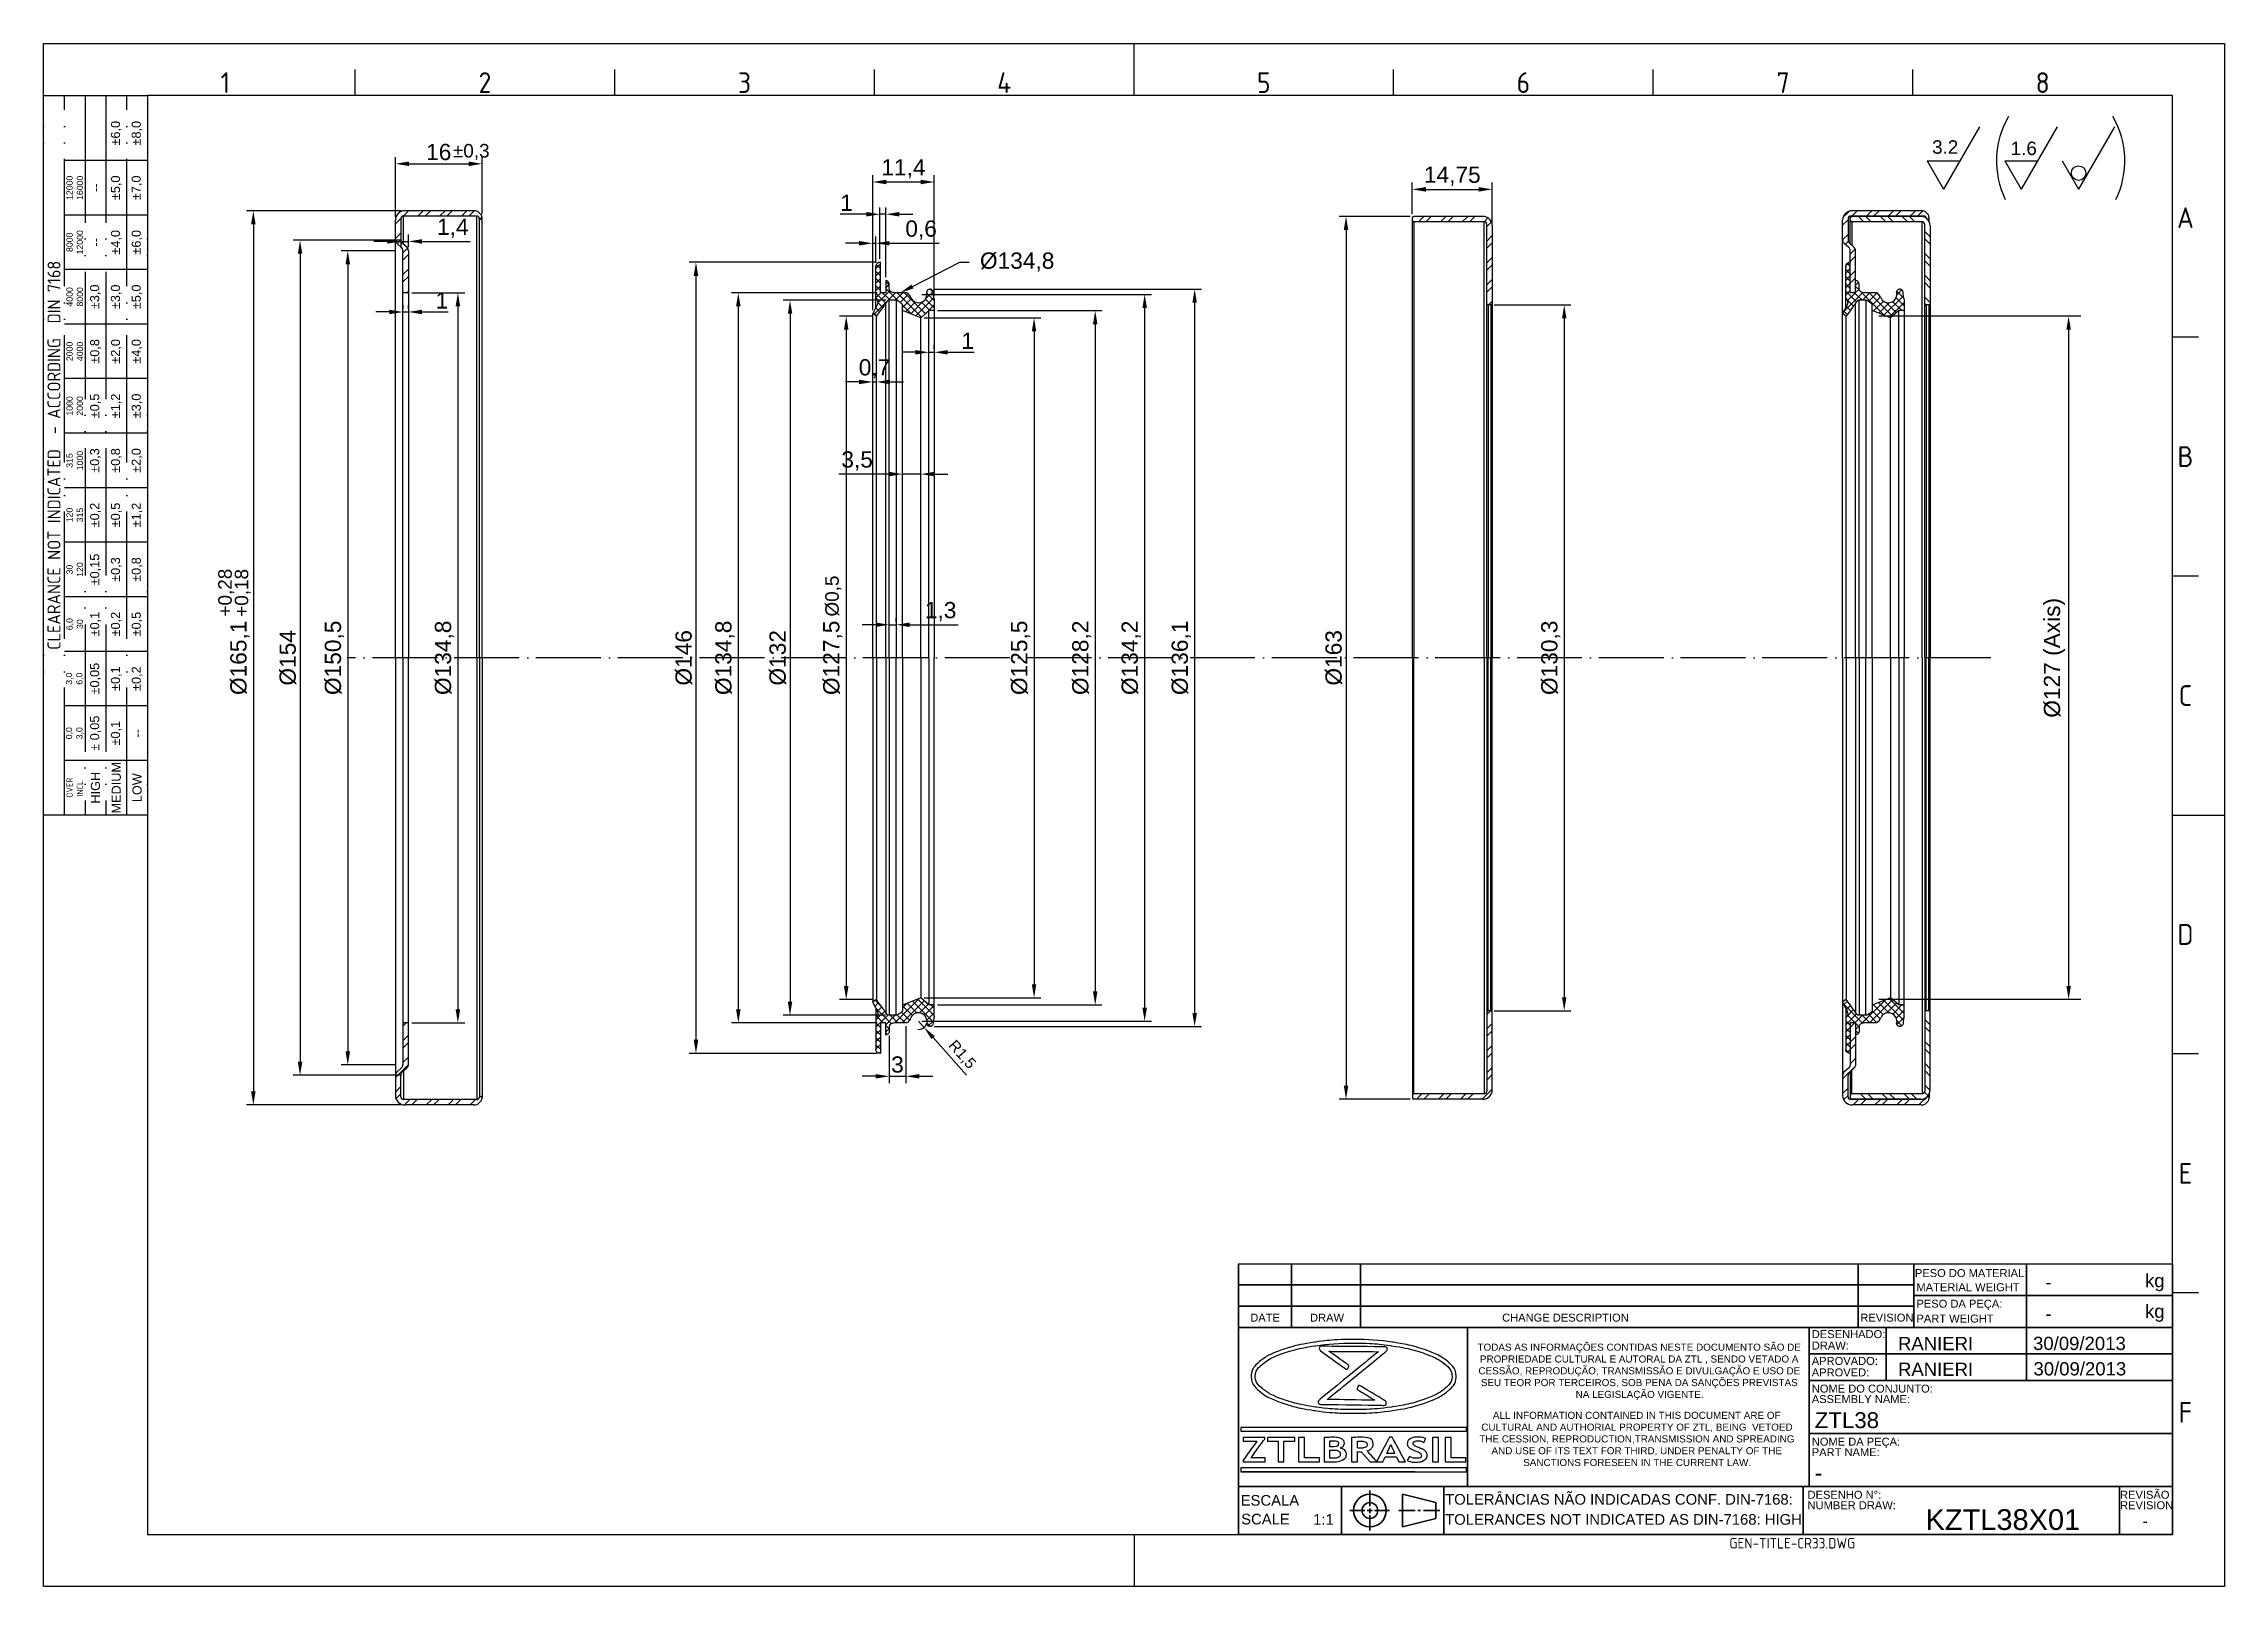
# Model space of a CAD drawing. Header units: millimetres. Extents: x 2461 to 2864, y 1142 to 1427.
import ezdxf
from ezdxf import colors
from ezdxf.entities.mleader import LeaderData, LeaderLine
from ezdxf.enums import TextEntityAlignment as Align
from ezdxf.math import Vec2, Vec3

# ---------------------------------------------------------------- set-up
doc = ezdxf.new("R2010")
doc.units = ezdxf.units.MM
for name, pattern in [('ACAD_ISO02W100', [15, 12, -3]), ('ACAD_ISO04W100', [30, 24, -3, 0, -3]), ('ACAD_ISO05W100', [33, 24, -3, 0, -3, 0, -3])]:
    doc.linetypes.add(name, pattern=pattern)
for name, color, linetype, lineweight in [('AM_0', 7, 'Continuous', 25), ('AM_4', 1, 'ACAD_ISO04W100', 25), ('AM_5', 3, 'Continuous', 25), ('AM_8', 40, 'ACAD_ISO02W100', 35), ('AM_BOR', 2, 'ACAD_ISO05W100', 35)]:
    doc.layers.add(name, color=color, linetype=linetype, lineweight=lineweight)
doc.layers.add('Camada 1', color=7, linetype='Continuous')
doc.styles.add('ACISOTS', font='isocp.shx', dxfattribs={"height": 1})
doc.styles.get("Standard").update_dxf_attribs({"font": 'arial.ttf'})
doc.dimstyles.new('ISO-25', dxfattribs={"dimtxt": 3, "dimasz": 2.5, "dimexe": 1.25, "dimexo": 0.625, "dimtad": 1, "dimtxsty": 'Standard', "dimcen": 2.5, "dimadec": 0, "dimazin": 0, "dimtfac": 1, "dimtmove": 0, "dimatfit": 3, "dimfxl": 1, "dimarcsym": 0})
pattern_1 = [(45, (843.178, 26.0278), (-2.0205576, 2.0205576), []), (45, (844.525, 26.0278), (-2.0205576, 2.0205576), [])]
pattern_2 = [(135, (843.178, 26.0278), (-2.0205576, -2.0205576), []), (135, (843.178, 27.3749), (-2.0205576, -2.0205576), [])]
pattern_3 = [(135, (843.1781, 26.0278), (-0.6735192, -0.6735192), []), (225, (843.1781, 26.0278), (0.6735192, -0.6735192), [])]

msp = doc.modelspace()

# ---------------------------------------------------------------- texts
at = {"color": 0, "linetype": 'Continuous', "char_height": 1.3068, "attachment_point": 1}
for s, width, insert in [('\\pi0.11237;TODAS AS INFORMAÇÕES CONTIDAS NESTE DOCUMENTO SÃO DE \\P\\pi0.56476;PROPRIEDADE CULTURAL E AUTORAL DA ZTL , SENDO VETADO A \\P\\pi0.28575;CESSÃO, REPRODUÇÃO, TRANSMISSÃO E DIVULGAÇÃO E USO DE \\P\\pi0.73591;SEU TEOR POR TERCEIROS, SOB PENA DA SANÇÕES PREVISTAS \\P\\pi18.244;NA LEGISLAÇÃO VIGENTE.', 59.82765, (2725.87, 1186.523)), ('\\pi3.6778;ALL INFORMATION CONTAINED IN THIS DOCUMENT ARE OF \\P\\pi1.5464;CULTURAL AND AUTHORIAL PROPERTY OF ZTL, BEING  VETOED \\P\\pi1.1769;THE CESSION, REPRODUCTION,TRANSMISSION AND SPREADING \\P\\pi3.4308;AND USE OF ITS TEXT FOR THIRD, UNDER PENALTY OF THE \\P\\pi9.2834;SANCTIONS FORESEEN IN THE CURRENT LAW.', 60.41998, (2725.143, 1173.944))]:
    msp.add_mtext_dynamic_manual_height_columns(s, width=width, gutter_width=12.5, heights=[0], dxfattribs=dict(at, insert=insert))
at = {"layer": 'AM_5', "attachment_point": 1}
for s, width, insert, char_height in [('%%P0,3', 31.70667, (2536.752, 1408.013), 2.5), ('3.2', 18.23779, (2809.956, 1408.69), 2.484), ('1.6', 18.23779, (2824.465, 1408.45), 2.484)]:
    msp.add_mtext_dynamic_manual_height_columns(s, width=width, gutter_width=12.5, heights=[0], dxfattribs=dict(at, insert=insert, char_height=char_height))
at = {"layer": 'AM_5', "char_height": 2.5, "attachment_point": 1, "rotation": 90}
for s, insert in [('+0,28', (2493.4, 1320.759)), ('+0,18', (2496.449, 1320.715)), ('%%C0,5', (2605.513, 1320.759))]:
    msp.add_mtext_dynamic_manual_height_columns(s, width=31.70667, gutter_width=12.5, heights=[0], dxfattribs=dict(at, insert=insert))
at = {"layer": 'AM_8', "color": 0, "linetype": 'Continuous'}
for s, height, p in [('PESO DO MATERIAL:', 1.47015, (2806.77, 1198.814)), ('MATERIAL WEIGHT', 1.47015, (2807.055, 1196.211)), ('kg', 2.4503, (2849.279, 1196.935)), ('PESO DA PEÇA:', 1.47015, (2807.055, 1193.164)), ('kg', 2.4503, (2849.279, 1191.282)), ('DATE', 1.4702, (2684.017, 1190.593)), ('DRAW', 1.4702, (2695.061, 1190.593)), ('CHANGE DESCRIPTION', 1.47015, (2730.535, 1190.593)), ('DESENHADO:', 1.4702, (2787.726, 1187.546)), ('REVISION', 1.4702, (2796.693, 1190.593)), ('PART WEIGHT', 1.47015, (2807.055, 1190.421)), ('DRAW:', 1.4702, (2787.726, 1185.431)), ('APROVADO:', 1.4702, (2787.726, 1182.595)), ('APROVED:', 1.4702, (2787.726, 1180.48)), ('ASSEMBLY NAME:', 1.47015, (2787.726, 1175.553)), ('NOME DO CONJUNTO:', 1.47015, (2787.726, 1177.489)), ('NOME DA PEÇA:', 1.47015, (2787.726, 1167.688)), ('PART NAME:', 1.4702, (2787.726, 1165.752)), ('ESCALA', 1.9602, (2682.246, 1156.611)), ('TOLERÂNCIAS NÃO INDICADAS CONF. DIN-7168:', 1.9602, (2720.011, 1156.794)), ('DESENHO N%%d:', 1.47015, (2786.945, 1157.887)), ('NUMBER DRAW:', 1.47015, (2786.945, 1155.951)), ('REVISÃO', 1.4702, (2844.666, 1157.887)), ('REVISION', 1.4702, (2844.666, 1155.951)), ('SCALE', 1.9602, (2682.337, 1153.148)), ('1:1', 1.9602, (2695.627, 1153.094)), ('TOLERANCES NOT INDICATED AS DIN-7168: HIGH', 1.9602, (2720.011, 1153.094))]:
    msp.add_text(s, height=height, dxfattribs=at).set_placement(p)
for p in [(2830.881, 1197.882), (2830.881, 1192.051)]:
    msp.add_attdef('-', text='', height=2.45, dxfattribs=at).set_placement(p, align=Align.MIDDLE_LEFT)
for tag, p, height in [('RANIERI', (2803.652, 1185.315), 2.45), ('30/09/2013', (2828.596, 1185.344), 2.45), ('RANIERI', (2803.65, 1180.574), 2.45), ('30/09/2013', (2828.674, 1180.655), 2.45), ('ZTL38', (2788.28, 1170.927), 2.94), ('-', (2788.28, 1161.201), 2.94), ('KZTL38X01', (2808.733, 1152.121), 3.833)]:
    msp.add_attdef(tag, p, '', height=height, dxfattribs=at)
msp.add_attdef('-', text='', height=1.917, dxfattribs=at).set_placement((2849.305, 1153.741), align=Align.MIDDLE_CENTER)
at = {"layer": 'AM_8', "color": 0, "linetype": 'Continuous', "style": 'ACISOTS'}
msp.add_attdef('GEN-TITLE-CR33.DWG', (2772.509, 1148.7), '', height=1.96, dxfattribs=at)

# ---------------------------------------------------------------- blocks, each defined once
blk = doc.blocks.new('A3 ZTL')
for p, q in [((19.57, 280.82), (19.57, 9.78)), ((401.17, 280.82), (19.57, 280.82)), ((401.17, 9.78), (401.17, 280.82)), ((19.57, 9.78), (401.17, 9.78))]:
    blk.add_line(p, q)
at = {"layer": 'AM_BOR', "color": 135, "linetype": 'Continuous', "lineweight": 25}
for p, q in [((0, 0), (0, 290.61)), ((0, 290.61), (410.96, 290.61)), ((410.96, 290.61), (410.96, 0)), ((410.96, 0), (0, 0))]:
    blk.add_line(p, q, dxfattribs=at)
at = {"layer": 'AM_BOR', "color": 135, "lineweight": 25}
for p, q in [((205.48, 280.82), (205.48, 290.61)), ((58.71, 280.82), (58.71, 285.71)), ((107.63, 280.82), (107.63, 285.71)), ((156.56, 280.82), (156.56, 285.71)), ((254.4, 280.82), (254.4, 285.71)), ((303.33, 280.82), (303.33, 285.71)), ((352.25, 280.82), (352.25, 285.71)), ((3.91, 145.3), (3.91, 280.82)), ((7.83, 280.82), (7.83, 145.3)), ((11.74, 280.82), (11.74, 145.3)), ((15.66, 145.3), (15.66, 280.82)), ((19.57, 268.59), (3.91, 268.59)), ((19.57, 258.32), (3.91, 258.32)), ((19.57, 248.04), (3.91, 248.04)), ((19.57, 237.77), (3.91, 237.77)), ((406.07, 235.32), (401.17, 235.32)), ((19.57, 227.5), (3.91, 227.5)), ((19.57, 217.22), (3.91, 217.22)), ((19.57, 206.95), (3.91, 206.95)), ((19.57, 196.67), (3.91, 196.67)), ((406.07, 190.31), (401.17, 190.31)), ((19.57, 186.4), (3.91, 186.4)), ((19.57, 176.13), (3.91, 176.13)), ((19.57, 165.85), (3.91, 165.85)), ((19.57, 155.58), (3.91, 155.58)), ((401.17, 145.3), (410.96, 145.3)), ((406.07, 100.29), (401.17, 100.29)), ((406.07, 55.28), (401.17, 55.28)), ((205.48, 9.78), (205.48, 0))]:
    blk.add_line(p, q, dxfattribs=at)
blk.add_lwpolyline([(19.57, 145.3), (0, 145.3), (0, 280.82), (19.57, 280.82)], close=True, dxfattribs=at)
at = {"layer": 'AM_BOR', "color": 135, "lineweight": 25, "style": 'ACISOTS'}
for s, p in [('1', (34.25, 283.27)), ('2', (83.17, 283.27)), ('3', (132.09, 283.27)), ('4', (181.02, 283.27)), ('5', (229.94, 283.27)), ('6', (278.86, 283.27)), ('7', (327.79, 283.27)), ('8', (376.71, 283.27)), ('A', (403.62, 257.83)), ('B', (403.62, 212.82)), ('C', (403.62, 167.81)), ('D', (403.62, 122.8)), ('E', (403.62, 77.79)), ('F', (403.62, 32.78))]:
    blk.add_text(s, height=3.91, dxfattribs=at).set_placement(p, align=Align.MIDDLE)
at = {"layer": 'AM_BOR', "color": 135, "lineweight": 25, "attachment_point": 5, "rotation": 90}
for s, insert, char_height, width in [('±6,0', (13.7, 273.73), 1.712, 10.274), ('±8,0', (17.61, 273.73), 1.712, 10.274), ('12000\\P16000', (5.87, 263.45), 1.174, 10.274), ('--', (9.78, 263.45), 1.712, 10.274), ('±5,0', (13.7, 263.45), 1.712, 10.274), ('±7,0', (17.61, 263.45), 1.712, 10.274), ('8000\\P12000', (5.87, 253.18), 1.174, 10.274), ('±4,0', (13.7, 253.18), 1.712, 10.274), ('±6,0', (17.61, 253.18), 1.712, 10.274), ('--', (9.78, 253.18), 1.712, 10.274), ('{\\Fisocp.shx|c0;CLEARANCE NOT INDICATED  - ACCORDING  DIN 7168}', (1.96, 213.06), 2.4462, 135.5186), ('4000\\P8000', (5.87, 242.91), 1.174, 10.274), ('±3,0', (9.78, 242.91), 1.712, 10.274), ('±3,0', (13.7, 242.91), 1.712, 10.274), ('±5,0', (17.61, 242.91), 1.712, 10.274), ('2000\\P4000', (5.87, 232.63), 1.174, 10.274), ('±0,8', (9.78, 232.63), 1.712, 10.274), ('±2,0', (13.7, 232.63), 1.712, 10.274), ('±4,0', (17.61, 232.63), 1.712, 10.274), ('1000\\P2000', (5.87, 222.36), 1.174, 10.274), ('±0,5', (9.78, 222.36), 1.712, 10.274), ('±1,2', (13.7, 222.36), 1.712, 10.274), ('±3,0', (17.61, 222.36), 1.712, 10.274), ('315\\P1000', (5.87, 212.08), 1.174, 10.274), ('±0,3', (9.78, 212.08), 1.712, 10.274), ('±0,8', (13.7, 212.08), 1.712, 10.274), ('±2,0', (17.61, 212.08), 1.712, 10.274), ('120\\P315', (5.87, 201.81), 1.174, 10.274), ('±0,2', (9.78, 201.81), 1.712, 10.274), ('±0,5', (13.7, 201.81), 1.712, 10.274), ('±1,2', (17.61, 201.81), 1.712, 10.274), ('±0,15', (9.78, 191.54), 1.712, 10.274), ('±0,3', (13.7, 191.54), 1.712, 10.274), ('±0,8', (17.61, 191.54), 1.712, 10.274), ('30\\P120', (5.87, 191.54), 1.174, 10.274), ('6,0\\P30', (5.87, 181.26), 1.174, 10.274), ('±0,1', (9.78, 181.26), 1.712, 10.274), ('±0,2', (13.7, 181.26), 1.712, 10.274), ('±0,5', (17.61, 181.26), 1.712, 10.274), ('±0,05', (9.78, 170.99), 1.712, 10.274), ('±0,1', (13.7, 170.99), 1.712, 10.274), ('±0,2', (17.61, 170.99), 1.712, 10.274), ('3,0\\P6,0', (5.87, 170.99), 1.174, 10.274), ('0,0\\P3,0', (5.87, 160.71), 1.174, 10.274), ('± 0,05', (9.78, 160.71), 1.712, 10.274), ('\\pt4.69206;±0,1', (13.7, 160.71), 1.7123, 10.274), ('--', (17.61, 160.71), 1.712, 10.274), ('{\\Fisocp.shx|c0;OVER\\PINCL.}', (5.87, 150.44), 1.1742, 10.274), ('HIGH', (9.78, 150.44), 1.712, 10.274), ('MEDIUM', (13.7, 150.44), 1.712, 10.274), ('LOW', (17.61, 150.44), 1.712, 10.274)]:
    blk.add_mtext(s, dxfattribs=dict(at, insert=insert, char_height=char_height, width=width))
blk = doc.blocks.new('*D60')
at = {"layer": 'AM_5', "color": 0, "lineweight": -2, "transparency": 16777216}
for p, q in [((2527.25, 1395.69), (2498.64, 1395.69)), ((2499.89, 1393.19), (2499.89, 1233.09)), ((2527.25, 1230.59), (2498.64, 1230.59))]:
    blk.add_line(p, q, dxfattribs=at)
at = {"layer": 'AM_5', "color": 0, "transparency": 16777216}
for points in [[(2499.47, 1393.19), (2500.31, 1393.19), (2499.89, 1395.69)], [(2499.47, 1233.09), (2500.31, 1233.09), (2499.89, 1230.59)]]:
    blk.add_solid(points, dxfattribs=at)
at = {"layer": 'Defpoints', "color": 0, "transparency": 16777216}
for p in [(2527.88, 1395.69), (2499.89, 1230.59), (2527.88, 1230.59)]:
    blk.add_point(p, dxfattribs=at)
at = {"layer": 'AM_5', "color": 0, "transparency": 16777216, "insert": (2497.41, 1313.14), "char_height": 3, "attachment_point": 5, "rotation": 90}
blk.add_mtext('%%c165,1', dxfattribs=at)
blk = doc.blocks.new('*D61')
at = {"layer": 'AM_5', "color": 0, "lineweight": -2, "transparency": 16777216}
for p, q in [((2526.13, 1394.57), (2526.13, 1405.6)), ((2528.63, 1404.35), (2539.63, 1404.35)), ((2542.13, 1395.02), (2542.13, 1405.6))]:
    blk.add_line(p, q, dxfattribs=at)
at = {"layer": 'AM_5', "color": 0, "transparency": 16777216}
for points in [[(2528.63, 1404.77), (2528.63, 1403.93), (2526.13, 1404.35)], [(2539.63, 1404.77), (2539.63, 1403.93), (2542.13, 1404.35)]]:
    blk.add_solid(points, dxfattribs=at)
at = {"layer": 'Defpoints', "color": 0, "transparency": 16777216}
for p in [(2542.13, 1404.35), (2526.13, 1393.94), (2542.13, 1394.39)]:
    blk.add_point(p, dxfattribs=at)
at = {"layer": 'AM_5', "color": 0, "transparency": 16777216, "insert": (2534.13, 1406.51), "char_height": 3, "attachment_point": 5}
blk.add_mtext('16', dxfattribs=at)
blk = doc.blocks.new('*D62')
at = {"layer": 'AM_5', "color": 0, "lineweight": -2, "transparency": 16777216}
for p, q in [((2524.63, 1390.02), (2522.13, 1390.02)), ((2527.13, 1391.59), (2527.13, 1388.77)), ((2527.13, 1390.02), (2528.53, 1390.02)), ((2528.53, 1388.93), (2528.53, 1391.27)), ((2531.03, 1390.02), (2539.94, 1390.02))]:
    blk.add_line(p, q, dxfattribs=at)
at = {"layer": 'AM_5', "color": 0, "transparency": 16777216}
for points in [[(2524.63, 1390.43), (2524.63, 1389.6), (2527.13, 1390.02)], [(2531.03, 1390.43), (2531.03, 1389.6), (2528.53, 1390.02)]]:
    blk.add_solid(points, dxfattribs=at)
at = {"layer": 'Defpoints', "color": 0, "transparency": 16777216}
for p in [(2527.13, 1392.21), (2528.53, 1390.02), (2528.53, 1388.31)]:
    blk.add_point(p, dxfattribs=at)
at = {"layer": 'AM_5', "color": 0, "transparency": 16777216, "insert": (2536.73, 1392.44), "char_height": 3, "attachment_point": 5}
blk.add_mtext('1,4', dxfattribs=at)
blk = doc.blocks.new('*D63')
at = {"layer": 'AM_5', "color": 0, "lineweight": -2, "transparency": 16777216}
for p, q in [((2527.53, 1377.62), (2527.53, 1378.24)), ((2528.53, 1377.62), (2528.53, 1378.24)), ((2525.03, 1376.99), (2522.53, 1376.99)), ((2527.53, 1376.99), (2528.53, 1376.99)), ((2531.03, 1376.99), (2535.88, 1376.99))]:
    blk.add_line(p, q, dxfattribs=at)
at = {"layer": 'AM_5', "color": 0, "transparency": 16777216}
for points in [[(2525.03, 1377.41), (2525.03, 1376.58), (2527.53, 1376.99)], [(2531.03, 1377.41), (2531.03, 1376.58), (2528.53, 1376.99)]]:
    blk.add_solid(points, dxfattribs=at)
at = {"layer": 'Defpoints', "color": 0, "transparency": 16777216}
for p in [(2527.53, 1376.99), (2528.53, 1376.99), (2528.53, 1376.99)]:
    blk.add_point(p, dxfattribs=at)
at = {"layer": 'AM_5', "color": 0, "transparency": 16777216, "insert": (2534.7, 1379.13), "char_height": 3, "attachment_point": 5}
blk.add_mtext('1', dxfattribs=at)
blk = doc.blocks.new('*D64')
at = {"layer": 'AM_5', "color": 0, "lineweight": -2, "transparency": 16777216}
for p, q in [((2527.25, 1390.23), (2507.27, 1390.23)), ((2508.52, 1387.73), (2508.52, 1238.56)), ((2527.25, 1236.06), (2507.27, 1236.06))]:
    blk.add_line(p, q, dxfattribs=at)
at = {"layer": 'AM_5', "color": 0, "transparency": 16777216}
for points in [[(2508.1, 1387.73), (2508.93, 1387.73), (2508.52, 1390.23)], [(2508.1, 1238.56), (2508.93, 1238.56), (2508.52, 1236.06)]]:
    blk.add_solid(points, dxfattribs=at)
at = {"layer": 'Defpoints', "color": 0, "transparency": 16777216}
for p in [(2527.88, 1390.23), (2508.52, 1236.06), (2527.88, 1236.06)]:
    blk.add_point(p, dxfattribs=at)
at = {"layer": 'AM_5', "color": 0, "transparency": 16777216, "insert": (2506.28, 1313.14), "char_height": 3, "attachment_point": 5, "rotation": 90}
blk.add_mtext('%%c154', dxfattribs=at)
blk = doc.blocks.new('*D65')
at = {"layer": 'AM_5', "color": 0, "lineweight": -2, "transparency": 16777216}
for p, q in [((2526.15, 1388.31), (2516.08, 1388.31)), ((2517.33, 1385.81), (2517.33, 1240.48)), ((2526.15, 1237.98), (2516.08, 1237.98))]:
    blk.add_line(p, q, dxfattribs=at)
at = {"layer": 'AM_5', "color": 0, "transparency": 16777216}
for points in [[(2516.92, 1385.81), (2517.75, 1385.81), (2517.33, 1388.31)], [(2516.92, 1240.48), (2517.75, 1240.48), (2517.33, 1237.98)]]:
    blk.add_solid(points, dxfattribs=at)
at = {"layer": 'Defpoints', "color": 0, "transparency": 16777216}
for p in [(2526.78, 1388.31), (2517.33, 1237.98), (2526.78, 1237.98)]:
    blk.add_point(p, dxfattribs=at)
at = {"layer": 'AM_5', "color": 0, "transparency": 16777216, "insert": (2514.86, 1313.14), "char_height": 3, "attachment_point": 5, "rotation": 90}
blk.add_mtext('%%C150,5', dxfattribs=at)
blk = doc.blocks.new('*D66')
at = {"layer": 'AM_5', "color": 0, "lineweight": -2, "transparency": 16777216}
for p, q in [((2529.15, 1380.54), (2538.92, 1380.54)), ((2537.67, 1378.04), (2537.67, 1248.24)), ((2529.15, 1245.74), (2538.92, 1245.74))]:
    blk.add_line(p, q, dxfattribs=at)
at = {"layer": 'AM_5', "color": 0, "transparency": 16777216}
for points in [[(2537.25, 1378.04), (2538.09, 1378.04), (2537.67, 1380.54)], [(2537.25, 1248.24), (2538.09, 1248.24), (2537.67, 1245.74)]]:
    blk.add_solid(points, dxfattribs=at)
at = {"layer": 'Defpoints', "color": 0, "transparency": 16777216}
for p in [(2528.53, 1380.54), (2528.53, 1245.74), (2537.67, 1245.74)]:
    blk.add_point(p, dxfattribs=at)
at = {"layer": 'AM_5', "color": 0, "transparency": 16777216, "insert": (2535.19, 1313.14), "char_height": 3, "attachment_point": 5, "rotation": 90}
blk.add_mtext('%%c134,8', dxfattribs=at)
blk = doc.blocks.new('*D67')
at = {"layer": 'AM_5', "color": 0, "lineweight": -2, "transparency": 16777216}
for p, q in [((2623.8, 1375.89), (2645.34, 1375.89)), ((2644.09, 1373.39), (2644.09, 1252.89)), ((2623.8, 1250.39), (2645.34, 1250.39))]:
    blk.add_line(p, q, dxfattribs=at)
at = {"layer": 'AM_5', "color": 0, "transparency": 16777216}
for points in [[(2643.67, 1373.39), (2644.5, 1373.39), (2644.09, 1375.89)], [(2643.67, 1252.89), (2644.5, 1252.89), (2644.09, 1250.39)]]:
    blk.add_solid(points, dxfattribs=at)
at = {"layer": 'Defpoints', "color": 0, "transparency": 16777216}
for p in [(2623.17, 1375.89), (2623.17, 1250.39), (2644.09, 1250.39)]:
    blk.add_point(p, dxfattribs=at)
at = {"layer": 'AM_5', "color": 0, "transparency": 16777216, "insert": (2641.61, 1313.14), "char_height": 3, "attachment_point": 5, "rotation": 90}
blk.add_mtext('%%c125,5', dxfattribs=at)
blk = doc.blocks.new('*D68')
at = {"layer": 'AM_5', "color": 0, "lineweight": -2, "transparency": 16777216}
for p, q in [((2626.27, 1377.24), (2656.63, 1377.24)), ((2655.38, 1374.74), (2655.38, 1251.55)), ((2626.27, 1249.05), (2656.63, 1249.05))]:
    blk.add_line(p, q, dxfattribs=at)
at = {"layer": 'AM_5', "color": 0, "transparency": 16777216}
for points in [[(2654.96, 1374.74), (2655.79, 1374.74), (2655.38, 1377.24)], [(2654.96, 1251.55), (2655.79, 1251.55), (2655.38, 1249.05)]]:
    blk.add_solid(points, dxfattribs=at)
at = {"layer": 'Defpoints', "color": 0, "transparency": 16777216}
for p in [(2625.64, 1377.24), (2625.64, 1249.05), (2655.38, 1249.05)]:
    blk.add_point(p, dxfattribs=at)
at = {"layer": 'AM_5', "color": 0, "transparency": 16777216, "insert": (2652.9, 1313.14), "char_height": 3, "attachment_point": 5, "rotation": 90}
blk.add_mtext('%%c128,2', dxfattribs=at)
blk = doc.blocks.new('*D69')
at = {"layer": 'AM_5', "color": 0, "lineweight": -2, "transparency": 16777216}
for p, q in [((2625.62, 1381.2), (2674.99, 1381.2)), ((2673.74, 1378.7), (2673.74, 1247.59)), ((2625.62, 1245.09), (2674.99, 1245.09))]:
    blk.add_line(p, q, dxfattribs=at)
at = {"layer": 'AM_5', "color": 0, "transparency": 16777216}
for points in [[(2673.33, 1378.7), (2674.16, 1378.7), (2673.74, 1381.2)], [(2673.33, 1247.59), (2674.16, 1247.59), (2673.74, 1245.09)]]:
    blk.add_solid(points, dxfattribs=at)
at = {"layer": 'Defpoints', "color": 0, "transparency": 16777216}
for p in [(2624.99, 1381.2), (2624.99, 1245.09), (2673.74, 1245.09)]:
    blk.add_point(p, dxfattribs=at)
at = {"layer": 'AM_5', "color": 0, "transparency": 16777216, "insert": (2671.27, 1313.14), "char_height": 3, "attachment_point": 5, "rotation": 90}
blk.add_mtext('%%c136,1', dxfattribs=at)
blk = doc.blocks.new('*D70')
at = {"layer": 'AM_5', "color": 0, "lineweight": -2, "transparency": 16777216}
for p, q in [((2615.09, 1380.54), (2588.21, 1380.54)), ((2589.46, 1378.04), (2589.46, 1248.24)), ((2615.09, 1245.74), (2588.21, 1245.74))]:
    blk.add_line(p, q, dxfattribs=at)
at = {"layer": 'AM_5', "color": 0, "transparency": 16777216}
for points in [[(2589.04, 1378.04), (2589.88, 1378.04), (2589.46, 1380.54)], [(2589.04, 1248.24), (2589.88, 1248.24), (2589.46, 1245.74)]]:
    blk.add_solid(points, dxfattribs=at)
at = {"layer": 'Defpoints', "color": 0, "transparency": 16777216}
for p in [(2615.71, 1380.54), (2589.46, 1245.74), (2615.71, 1245.74)]:
    blk.add_point(p, dxfattribs=at)
at = {"layer": 'AM_5', "color": 0, "transparency": 16777216, "insert": (2586.98, 1313.14), "char_height": 3, "attachment_point": 5, "rotation": 90}
blk.add_mtext('%%c134,8', dxfattribs=at)
blk = doc.blocks.new('*D71')
at = {"layer": 'AM_5', "color": 0, "lineweight": -2, "transparency": 16777216}
for p, q in [((2614.99, 1386.16), (2580.39, 1386.16)), ((2581.64, 1383.66), (2581.64, 1242.62)), ((2615.09, 1240.12), (2580.39, 1240.12))]:
    blk.add_line(p, q, dxfattribs=at)
at = {"layer": 'AM_5', "color": 0, "transparency": 16777216}
for points in [[(2581.22, 1383.66), (2582.06, 1383.66), (2581.64, 1386.16)], [(2581.22, 1242.62), (2582.06, 1242.62), (2581.64, 1240.12)]]:
    blk.add_solid(points, dxfattribs=at)
at = {"layer": 'Defpoints', "color": 0, "transparency": 16777216}
for p in [(2615.62, 1386.16), (2581.64, 1240.12), (2615.71, 1240.12)]:
    blk.add_point(p, dxfattribs=at)
at = {"layer": 'AM_5', "color": 0, "transparency": 16777216, "insert": (2579.4, 1313.14), "char_height": 3, "attachment_point": 5, "rotation": 90}
blk.add_mtext('%%c146', dxfattribs=at)
blk = doc.blocks.new('*D72')
at = {"layer": 'AM_5', "color": 0, "lineweight": -2, "transparency": 16777216}
for p, q in [((2614.33, 1376.24), (2608.14, 1376.24)), ((2609.39, 1373.74), (2609.39, 1252.55)), ((2614.33, 1250.05), (2608.14, 1250.05))]:
    blk.add_line(p, q, dxfattribs=at)
at = {"layer": 'AM_5', "color": 0, "transparency": 16777216}
for points in [[(2608.97, 1373.74), (2609.81, 1373.74), (2609.39, 1376.24)], [(2608.97, 1252.55), (2609.81, 1252.55), (2609.39, 1250.05)]]:
    blk.add_solid(points, dxfattribs=at)
at = {"layer": 'Defpoints', "color": 0, "transparency": 16777216}
for p in [(2614.96, 1376.24), (2609.39, 1250.05), (2614.96, 1250.05)]:
    blk.add_point(p, dxfattribs=at)
at = {"layer": 'AM_5', "color": 0, "transparency": 16777216, "insert": (2606.91, 1313.14), "char_height": 3, "attachment_point": 5, "rotation": 90}
blk.add_mtext('%%C127,5', dxfattribs=at)
blk = doc.blocks.new('*D73')
at = {"layer": 'AM_5', "color": 0, "lineweight": -2, "transparency": 16777216}
for p, q in [((2616.71, 1379.15), (2597.76, 1379.15)), ((2599.01, 1376.65), (2599.01, 1249.64)), ((2616.65, 1247.14), (2597.76, 1247.14))]:
    blk.add_line(p, q, dxfattribs=at)
at = {"layer": 'AM_5', "color": 0, "transparency": 16777216}
for points in [[(2598.6, 1376.65), (2599.43, 1376.65), (2599.01, 1379.15)], [(2598.6, 1249.64), (2599.43, 1249.64), (2599.01, 1247.14)]]:
    blk.add_solid(points, dxfattribs=at)
at = {"layer": 'Defpoints', "color": 0, "transparency": 16777216}
for p in [(2617.33, 1379.15), (2599.01, 1247.14), (2617.28, 1247.14)]:
    blk.add_point(p, dxfattribs=at)
at = {"layer": 'AM_5', "color": 0, "transparency": 16777216, "insert": (2596.77, 1313.14), "char_height": 3, "attachment_point": 5, "rotation": 90}
blk.add_mtext('%%C132', dxfattribs=at)
blk = doc.blocks.new('*D74')
at = {"layer": 'AM_5', "color": 0, "lineweight": -2, "transparency": 16777216}
for p, q in [((2622.16, 1369.55), (2619.66, 1369.55)), ((2624.66, 1370.17), (2624.66, 1370.8)), ((2624.66, 1369.55), (2625.64, 1369.55)), ((2625.64, 1370.17), (2625.64, 1370.8)), ((2628.14, 1369.55), (2633, 1369.55))]:
    blk.add_line(p, q, dxfattribs=at)
at = {"layer": 'AM_5', "color": 0, "transparency": 16777216}
for points in [[(2622.16, 1369.96), (2622.16, 1369.13), (2624.66, 1369.55)], [(2628.14, 1369.96), (2628.14, 1369.13), (2625.64, 1369.55)]]:
    blk.add_solid(points, dxfattribs=at)
at = {"layer": 'Defpoints', "color": 0, "transparency": 16777216}
for p in [(2624.66, 1369.55), (2625.64, 1369.55), (2625.64, 1369.55)]:
    blk.add_point(p, dxfattribs=at)
at = {"layer": 'AM_5', "color": 0, "transparency": 16777216, "insert": (2631.82, 1371.68), "char_height": 3, "attachment_point": 5}
blk.add_mtext('1', dxfattribs=at)
blk = doc.blocks.new('*D75')
at = {"layer": 'AM_5', "color": 0, "lineweight": -2, "transparency": 16777216}
for p, q in [((2611.78, 1389.68), (2609.28, 1389.68)), ((2614.28, 1377.31), (2614.28, 1390.93)), ((2614.28, 1389.68), (2614.87, 1389.68)), ((2614.87, 1386.09), (2614.87, 1390.93)), ((2617.37, 1389.68), (2626.58, 1389.68))]:
    blk.add_line(p, q, dxfattribs=at)
at = {"layer": 'AM_5', "color": 0, "transparency": 16777216}
for points in [[(2611.78, 1390.09), (2611.78, 1389.26), (2614.28, 1389.68)], [(2617.37, 1390.09), (2617.37, 1389.26), (2614.87, 1389.68)]]:
    blk.add_solid(points, dxfattribs=at)
at = {"layer": 'Defpoints', "color": 0, "transparency": 16777216}
for p in [(2614.87, 1389.68), (2614.87, 1385.47), (2614.28, 1376.69)]:
    blk.add_point(p, dxfattribs=at)
at = {"layer": 'AM_5', "color": 0, "transparency": 16777216, "insert": (2623.22, 1392.11), "char_height": 3, "attachment_point": 5}
blk.add_mtext('0,6', dxfattribs=at)
blk = doc.blocks.new('*D76')
at = {"layer": 'AM_5', "color": 0, "lineweight": -2, "transparency": 16777216}
for p, q in [((2613.12, 1395.03), (2608.26, 1395.03)), ((2615.62, 1386.78), (2615.62, 1396.28)), ((2616.71, 1395.03), (2615.62, 1395.03)), ((2616.71, 1383.43), (2616.71, 1396.28)), ((2619.21, 1395.03), (2621.71, 1395.03))]:
    blk.add_line(p, q, dxfattribs=at)
at = {"layer": 'AM_5', "color": 0, "transparency": 16777216}
for points in [[(2613.12, 1395.45), (2613.12, 1394.62), (2615.62, 1395.03)], [(2619.21, 1395.45), (2619.21, 1394.62), (2616.71, 1395.03)]]:
    blk.add_solid(points, dxfattribs=at)
at = {"layer": 'Defpoints', "color": 0, "transparency": 16777216}
for p in [(2615.62, 1395.03), (2615.62, 1386.16), (2616.71, 1382.81)]:
    blk.add_point(p, dxfattribs=at)
at = {"layer": 'AM_5', "color": 0, "transparency": 16777216, "insert": (2609.44, 1397.16), "char_height": 3, "attachment_point": 5}
blk.add_mtext('1', dxfattribs=at)
blk = doc.blocks.new('*D77')
at = {"layer": 'AM_5', "color": 0, "lineweight": -2, "transparency": 16777216}
for p, q in [((2622.75, 1246.05), (2623.77, 1244.9)), ((2631.62, 1236.07), (2625.43, 1243.03))]:
    blk.add_line(p, q, dxfattribs=at)
blk.add_arc((2622.75, 1246.05), 1.54, 265.0911, 340.7805, dxfattribs=at)
at = {"layer": 'AM_5', "color": 0, "transparency": 16777216}
blk.add_solid([(2625.74, 1243.31), (2625.12, 1242.76), (2623.77, 1244.9)], dxfattribs=at)
at = {"layer": 'Defpoints', "color": 0, "transparency": 16777216}
for p in [(2622.75, 1246.05), (2623.77, 1244.9)]:
    blk.add_point(p, dxfattribs=at)
at = {"layer": 'AM_5', "color": 0, "transparency": 16777216, "insert": (2630.72, 1239.83), "char_height": 3, "attachment_point": 5, "rotation": 311.626}
blk.add_mtext('{\\H0.66667x;R1,5}', dxfattribs=at)
blk = doc.blocks.new('*D78')
at = {"layer": 'AM_5', "color": 0, "lineweight": -2, "transparency": 16777216}
for p, q in [((2623.37, 1380.24), (2665.76, 1380.24)), ((2664.51, 1377.74), (2664.51, 1248.55)), ((2623.37, 1246.05), (2665.76, 1246.05))]:
    blk.add_line(p, q, dxfattribs=at)
at = {"layer": 'AM_5', "color": 0, "transparency": 16777216}
for points in [[(2664.09, 1377.74), (2664.93, 1377.74), (2664.51, 1380.24)], [(2664.09, 1248.55), (2664.93, 1248.55), (2664.51, 1246.05)]]:
    blk.add_solid(points, dxfattribs=at)
at = {"layer": 'Defpoints', "color": 0, "transparency": 16777216}
for p in [(2622.75, 1380.24), (2622.75, 1246.05), (2664.51, 1246.05)]:
    blk.add_point(p, dxfattribs=at)
at = {"layer": 'AM_5', "color": 0, "transparency": 16777216, "insert": (2662.03, 1313.14), "char_height": 3, "attachment_point": 5, "rotation": 90}
blk.add_mtext('%%c134,2', dxfattribs=at)
blk = doc.blocks.new('*D79')
at = {"layer": 'AM_5', "color": 0, "lineweight": -2, "transparency": 16777216}
for p, q in [((2611.78, 1364.08), (2609.28, 1364.08)), ((2614.28, 1364.7), (2614.28, 1365.33)), ((2614.28, 1364.08), (2614.96, 1364.08)), ((2614.96, 1364.7), (2614.96, 1365.33)), ((2617.46, 1364.08), (2619.96, 1364.08))]:
    blk.add_line(p, q, dxfattribs=at)
at = {"layer": 'AM_5', "color": 0, "transparency": 16777216}
for points in [[(2611.78, 1364.49), (2611.78, 1363.66), (2614.28, 1364.08)], [(2617.46, 1364.49), (2617.46, 1363.66), (2614.96, 1364.08)]]:
    blk.add_solid(points, dxfattribs=at)
at = {"layer": 'Defpoints', "color": 0, "transparency": 16777216}
for p in [(2614.28, 1364.08), (2614.96, 1364.08), (2614.96, 1364.08)]:
    blk.add_point(p, dxfattribs=at)
at = {"layer": 'AM_5', "color": 0, "transparency": 16777216, "insert": (2614.62, 1366.5), "char_height": 3, "attachment_point": 5}
blk.add_mtext('0,7', dxfattribs=at)
blk = doc.blocks.new('*D80')
at = {"layer": 'AM_5', "color": 0, "lineweight": -2, "transparency": 16777216}
for p, q in [((2614.83, 1319.25), (2612.33, 1319.25)), ((2617.33, 1319.87), (2617.33, 1320.5)), ((2617.33, 1319.25), (2618.61, 1319.25)), ((2618.61, 1319.87), (2618.61, 1320.5)), ((2621.11, 1319.25), (2630.04, 1319.25))]:
    blk.add_line(p, q, dxfattribs=at)
at = {"layer": 'AM_5', "color": 0, "transparency": 16777216}
for points in [[(2614.83, 1319.66), (2614.83, 1318.83), (2617.33, 1319.25)], [(2621.11, 1319.66), (2621.11, 1318.83), (2618.61, 1319.25)]]:
    blk.add_solid(points, dxfattribs=at)
at = {"layer": 'Defpoints', "color": 0, "transparency": 16777216}
for p in [(2617.33, 1319.25), (2618.61, 1319.25), (2618.61, 1319.25)]:
    blk.add_point(p, dxfattribs=at)
at = {"layer": 'AM_5', "color": 0, "transparency": 16777216, "insert": (2626.83, 1321.67), "char_height": 3, "attachment_point": 5}
blk.add_mtext('1,3', dxfattribs=at)
blk = doc.blocks.new('*D81')
at = {"layer": 'AM_5', "color": 0, "lineweight": -2, "transparency": 16777216}
for p, q in [((2617.28, 1347.06), (2608.05, 1347.06)), ((2619.78, 1346.4), (2619.78, 1348.31)), ((2623.17, 1347.06), (2619.78, 1347.06)), ((2623.17, 1345.14), (2623.17, 1348.31)), ((2625.67, 1347.06), (2628.17, 1347.06))]:
    blk.add_line(p, q, dxfattribs=at)
at = {"layer": 'AM_5', "color": 0, "transparency": 16777216}
for points in [[(2617.28, 1347.48), (2617.28, 1346.65), (2619.78, 1347.06)], [(2625.67, 1347.48), (2625.67, 1346.65), (2623.17, 1347.06)]]:
    blk.add_solid(points, dxfattribs=at)
at = {"layer": 'Defpoints', "color": 0, "transparency": 16777216}
for p in [(2619.78, 1347.06), (2619.78, 1345.77), (2623.17, 1344.52)]:
    blk.add_point(p, dxfattribs=at)
at = {"layer": 'AM_5', "color": 0, "transparency": 16777216, "insert": (2611.41, 1349.49), "char_height": 3, "attachment_point": 5}
blk.add_mtext('3,5', dxfattribs=at)
blk = doc.blocks.new('*D82')
at = {"layer": 'AM_5', "color": 0, "lineweight": -2, "transparency": 16777216}
for p, q in [((2614.28, 1377.31), (2614.28, 1402.24)), ((2625.64, 1379.98), (2625.64, 1402.24)), ((2616.78, 1400.99), (2623.14, 1400.99))]:
    blk.add_line(p, q, dxfattribs=at)
at = {"layer": 'AM_5', "color": 0, "transparency": 16777216}
for points in [[(2616.78, 1401.41), (2616.78, 1400.57), (2614.28, 1400.99)], [(2623.14, 1401.41), (2623.14, 1400.57), (2625.64, 1400.99)]]:
    blk.add_solid(points, dxfattribs=at)
at = {"layer": 'Defpoints', "color": 0, "transparency": 16777216}
for p in [(2625.64, 1400.99), (2625.64, 1379.35), (2614.28, 1376.69)]:
    blk.add_point(p, dxfattribs=at)
at = {"layer": 'AM_5', "color": 0, "transparency": 16777216, "insert": (2619.96, 1403.42), "char_height": 3, "attachment_point": 5}
blk.add_mtext('11,4', dxfattribs=at)
blk = doc.blocks.new('*D83')
at = {"layer": 'AM_5', "color": 0, "lineweight": -2, "transparency": 16777216}
for p, q in [((2620.41, 1245.12), (2620.41, 1234.63)), ((2617.32, 1243.43), (2617.32, 1234.63)), ((2614.82, 1235.88), (2612.32, 1235.88)), ((2617.32, 1235.88), (2620.41, 1235.88)), ((2622.91, 1235.88), (2625.41, 1235.88))]:
    blk.add_line(p, q, dxfattribs=at)
at = {"layer": 'AM_5', "color": 0, "transparency": 16777216}
for points in [[(2614.82, 1236.3), (2614.82, 1235.47), (2617.32, 1235.88)], [(2622.91, 1236.3), (2622.91, 1235.47), (2620.41, 1235.88)]]:
    blk.add_solid(points, dxfattribs=at)
at = {"layer": 'Defpoints', "color": 0, "transparency": 16777216}
for p in [(2620.41, 1245.75), (2617.32, 1244.06), (2620.41, 1235.88)]:
    blk.add_point(p, dxfattribs=at)
at = {"layer": 'AM_5', "color": 0, "transparency": 16777216, "insert": (2618.86, 1238.04), "char_height": 3, "attachment_point": 5}
blk.add_mtext('3', dxfattribs=at)
blk = doc.blocks.new('*D84')
at = {"layer": 'AM_5', "color": 0, "lineweight": -2, "transparency": 16777216}
for p, q in [((2713.58, 1394.64), (2700.45, 1394.64)), ((2701.7, 1392.14), (2701.7, 1234.14)), ((2713.58, 1231.64), (2700.45, 1231.64))]:
    blk.add_line(p, q, dxfattribs=at)
at = {"layer": 'AM_5', "color": 0, "transparency": 16777216}
for points in [[(2701.29, 1392.14), (2702.12, 1392.14), (2701.7, 1394.64)], [(2701.29, 1234.14), (2702.12, 1234.14), (2701.7, 1231.64)]]:
    blk.add_solid(points, dxfattribs=at)
at = {"layer": 'Defpoints', "color": 0, "transparency": 16777216}
for p in [(2714.2, 1394.64), (2701.7, 1231.64), (2714.2, 1231.64)]:
    blk.add_point(p, dxfattribs=at)
at = {"layer": 'AM_5', "color": 0, "transparency": 16777216, "insert": (2699.46, 1313.14), "char_height": 3, "attachment_point": 5, "rotation": 90}
blk.add_mtext('%%C163', dxfattribs=at)
blk = doc.blocks.new('*D85')
at = {"layer": 'AM_5', "color": 0, "lineweight": -2, "transparency": 16777216}
for p, q in [((2713.95, 1395.02), (2713.95, 1400.88)), ((2716.45, 1399.63), (2726.2, 1399.63)), ((2728.7, 1393.52), (2728.7, 1400.88))]:
    blk.add_line(p, q, dxfattribs=at)
at = {"layer": 'AM_5', "color": 0, "transparency": 16777216}
for points in [[(2716.45, 1400.05), (2716.45, 1399.21), (2713.95, 1399.63)], [(2726.2, 1400.05), (2726.2, 1399.21), (2728.7, 1399.63)]]:
    blk.add_solid(points, dxfattribs=at)
at = {"layer": 'Defpoints', "color": 0, "transparency": 16777216}
for p in [(2728.7, 1399.63), (2713.95, 1394.39), (2728.7, 1392.89)]:
    blk.add_point(p, dxfattribs=at)
at = {"layer": 'AM_5', "color": 0, "transparency": 16777216, "insert": (2721.33, 1402.06), "char_height": 3, "attachment_point": 5}
blk.add_mtext('14,75', dxfattribs=at)
blk = doc.blocks.new('*D86')
at = {"layer": 'AM_5', "color": 0, "lineweight": -2, "transparency": 16777216}
for p, q in [((2729.08, 1378.29), (2743.25, 1378.29)), ((2742, 1375.79), (2742, 1250.49)), ((2729.08, 1247.99), (2743.25, 1247.99))]:
    blk.add_line(p, q, dxfattribs=at)
at = {"layer": 'AM_5', "color": 0, "transparency": 16777216}
for points in [[(2741.59, 1375.79), (2742.42, 1375.79), (2742, 1378.29)], [(2741.59, 1250.49), (2742.42, 1250.49), (2742, 1247.99)]]:
    blk.add_solid(points, dxfattribs=at)
at = {"layer": 'Defpoints', "color": 0, "transparency": 16777216}
for p in [(2728.45, 1378.29), (2728.45, 1247.99), (2742, 1247.99)]:
    blk.add_point(p, dxfattribs=at)
at = {"layer": 'AM_5', "color": 0, "transparency": 16777216, "insert": (2739.53, 1313.14), "char_height": 3, "attachment_point": 5, "rotation": 90}
blk.add_mtext('%%c130,3', dxfattribs=at)
blk = doc.blocks.new('*D114')
at = {"layer": 'AM_5', "color": 0, "lineweight": -2, "transparency": 16777216}
for p, q in [((2836.82, 1376.23), (2833.92, 1376.23)), ((2835.17, 1373.73), (2835.17, 1252.56)), ((2836.82, 1250.06), (2833.92, 1250.06))]:
    blk.add_line(p, q, dxfattribs=at)
at = {"layer": 'AM_5', "color": 0, "transparency": 16777216}
for points in [[(2834.75, 1373.73), (2835.58, 1373.73), (2835.17, 1376.23)], [(2834.75, 1252.56), (2835.58, 1252.56), (2835.17, 1250.06)]]:
    blk.add_solid(points, dxfattribs=at)
at = {"layer": 'Defpoints', "color": 0, "transparency": 16777216}
for p in [(2837.44, 1376.23), (2835.17, 1250.06), (2837.44, 1250.06)]:
    blk.add_point(p, dxfattribs=at)
at = {"layer": 'AM_5', "color": 0, "transparency": 16777216, "insert": (2832.54, 1313.14), "char_height": 3, "attachment_point": 5, "rotation": 90}
blk.add_mtext('%%C127 (Axis)', dxfattribs=at)

# ---------------------------------------------------------------- dimensions: what is measured, and where the dimension line sits
at = {"layer": 'AM_5'}
for base, p1, p2, picture, middle in [((2542.126, 1404.349), (2526.126, 1393.945), (2542.126, 1394.395), '*D61', (2534.126, 1406.506)), ((2728.703, 1399.629), (2713.953, 1394.395), (2728.703, 1392.895), '*D85', (2721.328, 1402.057)), ((2528.526, 1390.017), (2527.126, 1392.213), (2528.526, 1388.309), '*D62', (2536.734, 1392.444)), ((2528.526, 1376.994), (2527.526, 1376.994), (2528.526, 1376.994), '*D63', (2534.703, 1379.125))]:
    dim = msp.add_linear_dim(base=base, p1=p1, p2=p2, dimstyle='ISO-25', dxfattribs=at)
    dim.commit()
    dim.dimension.update_dxf_attribs({"geometry": picture, "text_midpoint": middle})
for base, p1, p2, text, picture, middle in [((2625.645, 1400.989), (2614.281, 1376.687), (2625.645, 1379.354), '11,4', '*D82', (2619.963, 1403.416)), ((2615.615, 1395.032), (2616.711, 1382.809), (2615.615, 1386.156), '1', '*D76', (2609.438, 1397.163)), ((2614.867, 1389.678), (2614.281, 1376.687), (2614.867, 1385.469), '0,6', '*D75', (2623.222, 1392.106)), ((2625.645, 1369.546), (2624.656, 1369.546), (2625.645, 1369.546), '1', '*D74', (2631.822, 1371.677)), ((2619.778, 1347.063), (2623.173, 1344.52), (2619.778, 1345.771), '3,5', '*D81', (2611.412, 1349.491)), ((2618.611, 1319.245), (2617.334, 1319.245), (2618.611, 1319.245), '1,3', '*D80', (2626.826, 1321.673))]:
    dim = msp.add_linear_dim(base=base, p1=p1, p2=p2, text=text, dimstyle='ISO-25', dxfattribs=at)
    dim.commit()
    dim.dimension.update_dxf_attribs({"geometry": picture, "text_midpoint": middle})
for base, p1, p2, text, picture, middle in [((2499.89, 1230.595), (2527.876, 1395.695), (2527.876, 1230.595), '%%c165,1', '*D60', (2497.413, 1313.145)), ((2701.703, 1231.645), (2714.203, 1394.645), (2714.203, 1231.645), '%%C163', '*D84', (2699.463, 1313.145)), ((2508.518, 1236.059), (2527.876, 1390.231), (2527.876, 1236.059), '%%c154', '*D64', (2506.277, 1313.145)), ((2517.334, 1237.981), (2526.776, 1388.309), (2526.776, 1237.981), '%%C150,5', '*D65', (2514.857, 1313.145)), ((2581.641, 1240.117), (2615.615, 1386.156), (2615.711, 1240.117), '%%c146', '*D71', (2579.401, 1313.137)), ((2537.671, 1245.745), (2528.526, 1380.545), (2528.526, 1245.745), '%%c134,8', '*D66', (2535.194, 1313.145)), ((2589.459, 1245.745), (2615.711, 1380.545), (2615.711, 1245.745), '%%c134,8', '*D70', (2586.982, 1313.145)), ((2599.014, 1247.142), (2617.334, 1379.148), (2617.278, 1247.142), '%%C132', '*D73', (2596.774, 1313.145)), ((2664.51, 1246.054), (2622.748, 1380.236), (2622.748, 1246.054), '%%c134,2', '*D78', (2662.033, 1313.145)), ((2673.744, 1245.091), (2624.995, 1381.199), (2624.995, 1245.091), '%%c136,1', '*D69', (2671.267, 1313.145)), ((2742.004, 1247.995), (2728.453, 1378.295), (2728.453, 1247.995), '%%c130,3', '*D86', (2739.527, 1313.145)), ((2609.391, 1250.048), (2614.957, 1376.242), (2614.957, 1250.048), '%%C127,5', '*D72', (2606.914, 1313.145)), ((2644.086, 1250.395), (2623.173, 1375.895), (2623.173, 1250.395), '%%c125,5', '*D67', (2641.609, 1313.145)), ((2655.376, 1249.053), (2625.645, 1377.237), (2625.645, 1249.053), '%%c128,2', '*D68', (2652.899, 1313.145)), ((2835.166, 1250.063), (2837.442, 1376.227), (2837.442, 1250.063), '%%C127 (Axis)', '*D114', (2832.545, 1313.145))]:
    dim = msp.add_linear_dim(base=base, p1=p1, p2=p2, angle=90, text=text, dimstyle='ISO-25', dxfattribs=at)
    dim.commit()
    dim.dimension.update_dxf_attribs({"geometry": picture, "text_midpoint": middle})
for base, p1, p2, text, picture, middle in [((2614.957, 1364.077), (2614.281, 1364.077), (2614.957, 1364.077), '0,7', '*D79', (2614.619, 1364.077)), ((2620.408, 1235.883), (2617.32, 1244.059), (2620.408, 1245.746), '3', '*D83', (2618.864, 1235.883))]:
    dim = msp.add_linear_dim(base=base, p1=p1, p2=p2, text=text, dimstyle='ISO-25', dxfattribs=at)
    dim.commit()
    dim.dimension.update_dxf_attribs({"geometry": picture, "text_midpoint": middle, "dimtype": 160})
dim = msp.add_radius_dim(center=(2622.748, 1246.054), mpoint=(2623.771, 1244.903), text='{\\H0.66667x;R1,5}', dimstyle='ISO-25', dxfattribs=at)
dim.commit()
dim.dimension.update_dxf_attribs({"geometry": '*D77', "text_midpoint": (2629.357, 1238.617)})

# ---------------------------------------------------------------- hatches: boundary and pattern name
at = {"layer": 'AM_4'}
h = msp.add_hatch(dxfattribs=at)
h.set_pattern_fill('ANSI32', color=256, scale=0.3)
h.set_pattern_definition(pattern_1)
h.paths.add_polyline_path([(2808.452, 1394.695, -0.3371882), (2808.934, 1394.328, 0.8733857), (2809.425, 1394.395, 0.3755653), (2807.939, 1395.695), (2795.175, 1395.695, 0.4142136), (2793.425, 1393.945), (2793.425, 1390.231, 0.2136499), (2793.676, 1389.671), (2794.537, 1388.903, -0.1815679), (2794.836, 1388.369), (2794.836, 1380.545), (2795.814, 1380.545), (2795.814, 1388.438, 0.1689803), (2795.575, 1388.869), (2794.676, 1389.671, -0.2136499), (2794.425, 1390.231), (2794.425, 1394.195, -0.4142136), (2794.925, 1394.695)])
h = msp.add_hatch(dxfattribs=at)
h.set_pattern_fill('ANSI32', color=256, scale=0.3, angle=90)
h.set_pattern_definition(pattern_2)
h.paths.add_polyline_path([(2795.095, 1394.645, 0.4142136), (2794.845, 1394.395), (2794.845, 1393.895, 0.4142136), (2795.095, 1393.645), (2808.095, 1393.645, -0.4142136), (2808.595, 1393.145), (2808.595, 1378.545, 0.4142136), (2808.845, 1378.295), (2809.345, 1378.295, 0.4142136), (2809.595, 1378.545), (2809.595, 1392.895, 0.4142136), (2807.845, 1394.645)])
h = msp.add_hatch(dxfattribs=at)
h.set_pattern_fill('ANSI37', color=256, scale=0.3, angle=90)
h.set_pattern_definition(pattern_3)
edge = h.paths.add_edge_path()
edge.add_line((2796.403, 1379.148), (2797.736, 1379.148))
edge.add_spline(control_points=[(2797.736, 1379.148), (2797.772, 1379.144), (2797.854, 1379.135), (2797.983, 1379.081), (2798.199, 1378.964), (2798.513, 1378.736), (2798.762, 1378.521), (2798.903, 1378.398)], knot_values=[0, 0, 0, 0, 0.0767993, 0.1747605, 0.2966087, 0.5999998, 1, 1, 1, 1], degree=3, periodic=0)
edge.add_line((2798.903, 1378.398), (2798.903, 1377.287))
edge.add_line((2798.903, 1377.287), (2802.297, 1375.895))
edge.add_line((2802.297, 1375.895), (2803.781, 1377.237))
edge.add_line((2803.781, 1377.237), (2804.77, 1377.237))
edge.add_line((2804.77, 1377.237), (2804.77, 1379.354))
edge.add_spline(control_points=[(2804.77, 1379.354), (2804.724, 1379.56), (2804.644, 1379.922), (2804.592, 1380.431), (2804.598, 1380.825), (2804.422, 1381.047), (2804.278, 1381.142), (2804.12, 1381.199), (2803.926, 1381.194), (2803.716, 1381.146), (2803.541, 1381.022), (2803.445, 1380.88), (2803.399, 1380.752), (2803.388, 1380.675), (2803.384, 1380.644)], knot_values=[0, 0, 0, 0, 0.2027769, 0.3567397, 0.4999371, 0.563477, 0.6209752, 0.6654916, 0.7234103, 0.8055841, 0.8702044, 0.9247538, 0.969664, 1, 1, 1, 1], degree=3, periodic=0)
edge.add_spline(control_points=[(2803.384, 1380.644), (2803.396, 1380.587), (2803.416, 1380.499), (2803.428, 1380.391), (2803.432, 1380.33), (2803.433, 1380.295), (2803.433, 1380.275), (2803.433, 1380.264), (2803.433, 1380.258), (2803.433, 1380.255), (2803.433, 1380.253), (2803.433, 1380.252), (2803.433, 1380.251), (2803.433, 1380.25)], knot_values=[0, 0, 0, 0, 0.434318, 0.6811717, 0.8207682, 0.8994064, 0.9435959, 0.968391, 0.9822918, 0.9900812, 0.9944447, 0.9968888, 1, 1, 1, 1], degree=3, periodic=0)
edge.add_line((2803.447, 1380.316), (2803.409, 1380.127))
edge.add_arc((2801.873, 1380.236), 1.539, 203.15587, 355.952, ccw=False)
edge.add_arc((2798.035, 1378.583), 2.64, 23.38835, 33.5075)
edge.add_spline(control_points=[(2800.236, 1380.04), (2800.177, 1380.129), (2800.066, 1380.293), (2799.862, 1380.46), (2799.66, 1380.543), (2799.533, 1380.544), (2799.47, 1380.545)], knot_values=[0, 0, 0, 0, 0.3320106, 0.6095635, 0.8057655, 1, 1, 1, 1], degree=3, periodic=0)
edge.add_line((2799.47, 1380.545), (2797.283, 1380.545))
edge.add_spline(control_points=[(2797.559, 1380.545), (2797.442, 1380.549), (2797.228, 1380.556), (2796.936, 1380.629), (2796.695, 1380.761), (2796.513, 1380.978), (2796.477, 1381.165), (2796.459, 1381.262)], knot_values=[0, 0, 0, 0, 0.240031, 0.4409561, 0.6128929, 0.7996563, 1, 1, 1, 1], degree=3, periodic=0)
edge.add_line((2796.459, 1381.262), (2796.459, 1382.139))
edge.add_spline(control_points=[(2796.459, 1382.139), (2796.445, 1382.231), (2796.419, 1382.412), (2796.186, 1382.659), (2795.971, 1382.751), (2795.836, 1382.809)], knot_values=[0, 0, 0, 0, 0.2804302, 0.5515896, 1, 1, 1, 1], degree=3, periodic=0)
edge.add_spline(control_points=[(2795.836, 1382.809), (2795.829, 1382.812), (2795.822, 1382.815), (2795.814, 1382.818)], knot_values=[1, 1, 1, 1, 1.0247496, 1.0247496, 1.0247496, 1.0247496], degree=3, periodic=0)
edge.add_line((2795.814, 1382.818), (2795.814, 1380.545))
edge.add_line((2795.814, 1380.545), (2794.836, 1380.545))
edge.add_line((2794.836, 1380.545), (2794.836, 1386.173))
edge.add_spline(control_points=[(2794.836, 1386.173), (2794.74, 1386.156), (2794.563, 1386.126), (2794.329, 1386.033), (2794.143, 1385.9), (2794.012, 1385.706), (2793.999, 1385.549), (2793.992, 1385.469)], knot_values=[0, 0, 0, 0, 0.2411342, 0.4435943, 0.616781, 0.8032182, 1, 1, 1, 1], degree=3, periodic=0)
edge.add_line((2793.992, 1385.469), (2793.992, 1379.61))
edge.add_spline(control_points=[(2794.014, 1379.581), (2794.109, 1379.474), (2794.256, 1379.309), (2794.376, 1379.037), (2794.389, 1378.887), (2794.395, 1378.815)], knot_values=[0, 0, 0, 0, 0.4876586, 0.7530821, 1, 1, 1, 1], degree=3, periodic=0)
edge.add_spline(control_points=[(2794.395, 1378.815), (2794.386, 1378.722), (2794.368, 1378.55), (2794.282, 1378.4), (2794.242, 1378.331)], knot_values=[0, 0, 0, 0, 0.5372086, 1, 1, 1, 1], degree=3, periodic=0)
edge.add_line((2794.242, 1378.331), (2793.425, 1376.725))
edge.add_line((2793.425, 1376.725), (2793.425, 1376.674))
edge.add_line((2793.425, 1376.674), (2794.082, 1376.242))
edge.add_spline(control_points=[(2794.082, 1376.242), (2794.318, 1376.562), (2794.739, 1377.131), (2795.298, 1377.898), (2795.714, 1378.464), (2795.934, 1378.789), (2796.019, 1378.914)], knot_values=[0, 0, 0, 0, 0.361332, 0.6429282, 0.8636613, 1, 1, 1, 1], degree=3, periodic=0)
edge.add_spline(control_points=[(2796.019, 1378.914), (2796.04, 1378.947), (2796.081, 1379.011), (2796.167, 1379.091), (2796.276, 1379.146), (2796.361, 1379.147), (2796.403, 1379.148)], knot_values=[0, 0, 0, 0, 0.2521691, 0.4749078, 0.7351688, 1, 1, 1, 1], degree=3, periodic=0)
h = msp.add_hatch(dxfattribs=at)
h.set_pattern_fill('ANSI37', color=256, scale=0.3, angle=90)
h.set_pattern_definition(pattern_3)
edge = h.paths.add_edge_path()
edge.add_spline(control_points=[(2796.019, 1247.376), (2795.934, 1247.501), (2795.714, 1247.826), (2795.298, 1248.392), (2794.739, 1249.159), (2794.318, 1249.728), (2794.082, 1250.048)], knot_values=[0, 0, 0, 0, 0.1363387, 0.3570718, 0.638668, 1, 1, 1, 1], degree=3, periodic=0)
edge.add_line((2794.082, 1250.048), (2793.425, 1249.616))
edge.add_line((2793.425, 1249.616), (2793.425, 1249.565))
edge.add_line((2793.425, 1249.565), (2794.35, 1247.747))
edge.add_spline(control_points=[(2794.242, 1247.959), (2794.282, 1247.89), (2794.368, 1247.74), (2794.386, 1247.568), (2794.395, 1247.475)], knot_values=[0, 0, 0, 0, 0.4627914, 1, 1, 1, 1], degree=3, periodic=0)
edge.add_spline(control_points=[(2794.395, 1247.475), (2794.389, 1247.403), (2794.376, 1247.253), (2794.256, 1246.981), (2794.109, 1246.816), (2794.014, 1246.709)], knot_values=[0, 0, 0, 0, 0.2469179, 0.5123414, 1, 1, 1, 1], degree=3, periodic=0)
edge.add_line((2793.992, 1246.68), (2793.992, 1240.821))
edge.add_spline(control_points=[(2793.992, 1240.821), (2793.999, 1240.741), (2794.012, 1240.584), (2794.143, 1240.39), (2794.329, 1240.257), (2794.563, 1240.164), (2794.74, 1240.134), (2794.836, 1240.117)], knot_values=[0, 0, 0, 0, 0.1967818, 0.383219, 0.5564057, 0.7588658, 1, 1, 1, 1], degree=3, periodic=0)
edge.add_line((2794.836, 1240.117), (2794.836, 1245.745))
edge.add_line((2794.836, 1245.745), (2795.814, 1245.745))
edge.add_line((2795.814, 1245.745), (2795.814, 1243.472))
edge.add_spline(control_points=[(2795.814, 1243.472), (2795.822, 1243.475), (2795.829, 1243.478), (2795.836, 1243.481)], knot_values=[1, 1, 1, 1, 1.0247496, 1.0247496, 1.0247496, 1.0247496], degree=3, periodic=0)
edge.add_spline(control_points=[(2795.836, 1243.481), (2795.971, 1243.539), (2796.186, 1243.631), (2796.419, 1243.878), (2796.445, 1244.059), (2796.459, 1244.151)], knot_values=[0, 0, 0, 0, 0.4484104, 0.7195698, 1, 1, 1, 1], degree=3, periodic=0)
edge.add_line((2796.459, 1244.151), (2796.459, 1245.271))
edge.add_spline(control_points=[(2796.459, 1245.028), (2796.477, 1245.125), (2796.513, 1245.312), (2796.695, 1245.529), (2796.936, 1245.661), (2797.228, 1245.734), (2797.442, 1245.741), (2797.559, 1245.745)], knot_values=[0, 0, 0, 0, 0.2003437, 0.3871071, 0.5590439, 0.759969, 1, 1, 1, 1], degree=3, periodic=0)
edge.add_line((2797.559, 1245.745), (2799.47, 1245.745))
edge.add_spline(control_points=[(2799.47, 1245.745), (2799.533, 1245.746), (2799.66, 1245.746), (2799.862, 1245.83), (2800.066, 1245.997), (2800.177, 1246.161), (2800.236, 1246.25)], knot_values=[0, 0, 0, 0, 0.1942345, 0.3904365, 0.6679894, 1, 1, 1, 1], degree=3, periodic=0)
edge.add_arc((2798.035, 1247.707), 2.64, 326.4925, 336.61165)
edge.add_arc((2801.873, 1246.054), 1.539, 4.048, 156.84413, ccw=False)
edge.add_line((2803.409, 1246.163), (2803.447, 1245.974))
edge.add_spline(control_points=[(2803.433, 1246.04), (2803.433, 1246.039), (2803.433, 1246.038), (2803.433, 1246.037), (2803.433, 1246.035), (2803.433, 1246.032), (2803.433, 1246.026), (2803.433, 1246.015), (2803.433, 1245.995), (2803.432, 1245.96), (2803.428, 1245.899), (2803.416, 1245.791), (2803.396, 1245.703), (2803.384, 1245.646)], knot_values=[0, 0, 0, 0, 0.0031112, 0.0055553, 0.0099188, 0.0177082, 0.031609, 0.0564041, 0.1005936, 0.1792318, 0.3188283, 0.565682, 1, 1, 1, 1], degree=3, periodic=0)
edge.add_spline(control_points=[(2803.384, 1245.646), (2803.388, 1245.615), (2803.399, 1245.538), (2803.445, 1245.41), (2803.541, 1245.268), (2803.716, 1245.144), (2803.926, 1245.096), (2804.12, 1245.091), (2804.278, 1245.148), (2804.422, 1245.243), (2804.598, 1245.465), (2804.592, 1245.859), (2804.644, 1246.368), (2804.724, 1246.73), (2804.77, 1246.936)], knot_values=[0, 0, 0, 0, 0.030336, 0.0752462, 0.1297956, 0.1944159, 0.2765897, 0.3345084, 0.3790248, 0.436523, 0.5000629, 0.6432603, 0.7972231, 1, 1, 1, 1], degree=3, periodic=0)
edge.add_line((2804.77, 1246.936), (2804.77, 1249.053))
edge.add_line((2804.77, 1249.053), (2803.781, 1249.053))
edge.add_line((2803.781, 1249.053), (2802.297, 1250.395))
edge.add_line((2802.297, 1250.395), (2798.903, 1249.003))
edge.add_line((2798.903, 1249.003), (2798.903, 1247.892))
edge.add_spline(control_points=[(2798.903, 1247.892), (2798.762, 1247.769), (2798.513, 1247.554), (2798.199, 1247.326), (2797.983, 1247.209), (2797.854, 1247.155), (2797.772, 1247.146), (2797.736, 1247.142)], knot_values=[0, 0, 0, 0, 0.4000002, 0.7033913, 0.8252395, 0.9232007, 1, 1, 1, 1], degree=3, periodic=0)
edge.add_line((2797.892, 1247.142), (2796.228, 1247.142))
edge.add_spline(control_points=[(2796.403, 1247.142), (2796.361, 1247.143), (2796.276, 1247.144), (2796.167, 1247.199), (2796.081, 1247.279), (2796.04, 1247.343), (2796.019, 1247.376)], knot_values=[0, 0, 0, 0, 0.2648312, 0.5250922, 0.7478309, 1, 1, 1, 1], degree=3, periodic=0)
h = msp.add_hatch(dxfattribs=at)
h.set_pattern_fill('ANSI32', color=256, scale=0.3)
h.set_pattern_definition(pattern_1)
h.paths.add_polyline_path([(2794.925, 1231.595, -0.4142136), (2794.425, 1232.095), (2794.425, 1236.059, -0.2136499), (2794.676, 1236.619), (2795.575, 1237.421, 0.2591501), (2795.814, 1238.109), (2795.814, 1245.745), (2794.836, 1245.745), (2794.836, 1238.185, -0.2461582), (2794.575, 1237.421), (2793.676, 1236.619, 0.2136499), (2793.425, 1236.059), (2793.425, 1232.345, 0.4142136), (2795.175, 1230.595), (2807.939, 1230.595, 0.3755653), (2809.425, 1231.895, 0.8733857), (2808.934, 1231.962, -0.3371882), (2808.452, 1231.595)])
h = msp.add_hatch(dxfattribs=at)
h.set_pattern_fill('ANSI32', color=256, scale=0.3, angle=90)
h.set_pattern_definition(pattern_2)
h.paths.add_polyline_path([(2807.845, 1231.645, 0.4142136), (2809.595, 1233.395), (2809.595, 1247.745, 0.4142136), (2809.345, 1247.995), (2808.845, 1247.995, 0.4142136), (2808.595, 1247.745), (2808.595, 1233.145, -0.4142136), (2808.095, 1232.645), (2795.095, 1232.645, 0.4142136), (2794.845, 1232.395), (2794.845, 1231.895, 0.4142136), (2795.095, 1231.645)])
at = {"layer": 'AM_5'}
h = msp.add_hatch(dxfattribs=at)
h.set_pattern_fill('ANSI32', color=1, scale=0.3)
h.paths.add_polyline_path([(2540.639, 1395.695), (2527.876, 1395.695, 0.4142136), (2526.126, 1393.945), (2526.126, 1390.231, 0.2136499), (2526.376, 1389.671), (2527.275, 1388.869, -0.2136499), (2527.526, 1388.309), (2527.526, 1380.545), (2528.526, 1380.545), (2528.526, 1388.309, 0.2136499), (2528.275, 1388.869), (2527.376, 1389.671, -0.2136499), (2527.126, 1390.231), (2527.126, 1394.195, -0.4142136), (2527.626, 1394.695), (2541.153, 1394.695, -0.3371882), (2541.635, 1394.328, 0.8733857), (2542.126, 1394.395, 0.3755653)])
h = msp.add_hatch(dxfattribs=at)
h.set_pattern_fill('ANSI32', color=1, scale=0.3)
h.paths.add_polyline_path([(2726.953, 1394.645), (2714.203, 1394.645, 0.4142136), (2713.953, 1394.395), (2713.953, 1393.895, 0.4142136), (2714.203, 1393.645), (2727.203, 1393.645, -0.4142136), (2727.703, 1393.145), (2727.703, 1378.545, 0.4142136), (2727.953, 1378.295), (2728.453, 1378.295, 0.4142136), (2728.703, 1378.545), (2728.703, 1392.895, 0.4142136)])
h.paths.add_polyline_path([(2728.703, 1247.745, 0.4142136), (2728.453, 1247.995), (2727.953, 1247.995, 0.4142136), (2727.703, 1247.745), (2727.703, 1233.145, -0.4142136), (2727.203, 1232.645), (2714.203, 1232.645, 0.4142136), (2713.953, 1232.395), (2713.953, 1231.895, 0.4142136), (2714.203, 1231.645), (2726.953, 1231.645, 0.4142136), (2728.703, 1233.395)])
h = msp.add_hatch(dxfattribs=at)
h.set_pattern_fill('ANSI37', color=1, scale=0.3)
edge = h.paths.add_edge_path()
edge.add_spline(control_points=[(2624.259, 1380.004), (2624.242, 1379.883), (2624.199, 1379.562), (2623.914, 1379.182), (2623.548, 1378.894), (2623.169, 1378.735), (2622.742, 1378.678), (2622.299, 1378.743), (2621.89, 1378.939), (2621.549, 1379.234), (2621.407, 1379.494), (2621.336, 1379.624)], knot_values=[0, 0, 0, 0, 0.0921802, 0.2423449, 0.3425297, 0.4440887, 0.5491377, 0.6653578, 0.7775924, 0.8885382, 1, 1, 1, 1], degree=3, periodic=0)
edge.add_arc((2618.91, 1378.583), 2.64, 23.2171, 33.5075)
edge.add_spline(control_points=[(2621.112, 1380.04), (2621.052, 1380.129), (2620.941, 1380.293), (2620.737, 1380.46), (2620.535, 1380.543), (2620.408, 1380.544), (2620.345, 1380.545)], knot_values=[0, 0, 0, 0, 0.3320106, 0.6095635, 0.8057655, 1, 1, 1, 1], degree=3, periodic=0)
edge.add_line((2620.345, 1380.545), (2618.434, 1380.545))
edge.add_spline(control_points=[(2618.434, 1380.545), (2618.317, 1380.549), (2618.103, 1380.556), (2617.811, 1380.629), (2617.57, 1380.761), (2617.388, 1380.978), (2617.352, 1381.165), (2617.334, 1381.262)], knot_values=[0, 0, 0, 0, 0.240031, 0.4409561, 0.6128929, 0.7996563, 1, 1, 1, 1], degree=3, periodic=0)
edge.add_line((2617.334, 1381.262), (2617.334, 1382.139))
edge.add_spline(control_points=[(2617.334, 1382.139), (2617.32, 1382.231), (2617.294, 1382.412), (2617.061, 1382.659), (2616.846, 1382.751), (2616.711, 1382.809)], knot_values=[0, 0, 0, 0, 0.2804302, 0.5515896, 1, 1, 1, 1], degree=3, periodic=0)
edge.add_line((2616.711, 1382.809), (2616.689, 1380.545))
edge.add_line((2616.689, 1380.545), (2615.711, 1380.545))
edge.add_line((2615.711, 1380.545), (2615.711, 1386.173))
edge.add_spline(control_points=[(2615.711, 1386.173), (2615.615, 1386.156), (2615.438, 1386.126), (2615.205, 1386.033), (2615.018, 1385.9), (2614.887, 1385.706), (2614.874, 1385.549), (2614.867, 1385.469)], knot_values=[0, 0, 0, 0, 0.2411342, 0.4435943, 0.616781, 0.8032182, 1, 1, 1, 1], degree=3, periodic=0)
edge.add_line((2614.867, 1385.469), (2614.867, 1379.606))
edge.add_spline(control_points=[(2614.867, 1379.606), (2614.874, 1379.598), (2614.882, 1379.589), (2614.889, 1379.581)], knot_values=[1, 1, 1, 1, 1.0380292, 1.0380292, 1.0380292, 1.0380292], degree=3, periodic=0)
edge.add_spline(control_points=[(2614.889, 1379.581), (2614.984, 1379.474), (2615.131, 1379.309), (2615.251, 1379.037), (2615.264, 1378.887), (2615.27, 1378.815)], knot_values=[0, 0, 0, 0, 0.4876586, 0.7530821, 1, 1, 1, 1], degree=3, periodic=0)
edge.add_spline(control_points=[(2615.27, 1378.815), (2615.261, 1378.722), (2615.243, 1378.55), (2615.157, 1378.4), (2615.117, 1378.331)], knot_values=[0, 0, 0, 0, 0.5372086, 1, 1, 1, 1], degree=3, periodic=0)
edge.add_line((2615.117, 1378.331), (2614.281, 1376.687))
edge.add_line((2614.281, 1376.687), (2614.957, 1376.242))
edge.add_spline(control_points=[(2614.957, 1376.242), (2615.193, 1376.562), (2615.614, 1377.131), (2616.174, 1377.898), (2616.518, 1378.367), (2616.673, 1378.59), (2616.689, 1378.614)], knot_values=[0.1098821, 0.1098821, 0.1098821, 0.1098821, 0.4712141, 0.7528103, 0.9735434, 1, 1, 1, 1], degree=3, periodic=0)
edge.add_spline(control_points=[(2616.689, 1378.614), (2616.758, 1378.713), (2616.826, 1378.813), (2616.894, 1378.914)], knot_values=[0, 0, 0, 0, 0.1098821, 0.1098821, 0.1098821, 0.1098821], degree=3, periodic=0)
edge.add_spline(control_points=[(2616.894, 1378.914), (2616.915, 1378.947), (2616.956, 1379.011), (2617.042, 1379.091), (2617.151, 1379.146), (2617.236, 1379.147), (2617.278, 1379.148)], knot_values=[0, 0, 0, 0, 0.2521691, 0.4749078, 0.7351688, 1, 1, 1, 1], degree=3, periodic=0)
edge.add_line((2617.278, 1379.148), (2618.611, 1379.148))
edge.add_spline(control_points=[(2618.611, 1379.148), (2618.647, 1379.144), (2618.729, 1379.135), (2618.858, 1379.081), (2619.074, 1378.964), (2619.388, 1378.736), (2619.637, 1378.521), (2619.778, 1378.398)], knot_values=[0, 0, 0, 0, 0.0767993, 0.1747605, 0.2966087, 0.5999998, 1, 1, 1, 1], degree=3, periodic=0)
edge.add_line((2619.778, 1378.398), (2619.778, 1377.287))
edge.add_line((2619.778, 1377.287), (2623.173, 1375.895))
edge.add_line((2623.173, 1375.895), (2624.656, 1377.237))
edge.add_line((2624.656, 1377.237), (2625.645, 1377.237))
edge.add_line((2625.645, 1377.237), (2625.645, 1379.354))
edge.add_spline(control_points=[(2625.645, 1379.354), (2625.599, 1379.56), (2625.519, 1379.922), (2625.467, 1380.431), (2625.473, 1380.825), (2625.297, 1381.047), (2625.153, 1381.142), (2624.995, 1381.199), (2624.801, 1381.194), (2624.591, 1381.146), (2624.416, 1381.022), (2624.32, 1380.88), (2624.274, 1380.752), (2624.263, 1380.675), (2624.259, 1380.644)], knot_values=[0, 0, 0, 0, 0.2027769, 0.3567397, 0.4999371, 0.563477, 0.6209752, 0.6654916, 0.7234103, 0.8055841, 0.8702044, 0.9247538, 0.969664, 1, 1, 1, 1], degree=3, periodic=0)
edge.add_spline(control_points=[(2624.259, 1380.644), (2624.271, 1380.587), (2624.291, 1380.499), (2624.303, 1380.391), (2624.307, 1380.33), (2624.308, 1380.295), (2624.308, 1380.275), (2624.308, 1380.264), (2624.308, 1380.258), (2624.308, 1380.255), (2624.308, 1380.253), (2624.308, 1380.252), (2624.308, 1380.251), (2624.308, 1380.25)], knot_values=[0, 0, 0, 0, 0.434318, 0.6811717, 0.8207682, 0.8994064, 0.9435959, 0.968391, 0.9822918, 0.9900812, 0.9944447, 0.9968888, 1, 1, 1, 1], degree=3, periodic=0)
edge.add_line((2624.308, 1380.25), (2624.259, 1380.004))
edge = h.paths.add_edge_path()
edge.add_line((2625.645, 1249.053), (2624.656, 1249.053))
edge.add_line((2624.656, 1249.053), (2623.173, 1250.395))
edge.add_line((2623.173, 1250.395), (2619.778, 1249.003))
edge.add_line((2619.778, 1249.003), (2619.778, 1247.892))
edge.add_spline(control_points=[(2619.778, 1247.892), (2619.637, 1247.769), (2619.388, 1247.554), (2619.074, 1247.326), (2618.858, 1247.209), (2618.729, 1247.155), (2618.647, 1247.146), (2618.611, 1247.142)], knot_values=[0, 0, 0, 0, 0.4000002, 0.7033913, 0.8252395, 0.9232007, 1, 1, 1, 1], degree=3, periodic=0)
edge.add_line((2618.611, 1247.142), (2617.278, 1247.142))
edge.add_spline(control_points=[(2617.278, 1247.142), (2617.236, 1247.143), (2617.151, 1247.144), (2617.042, 1247.199), (2616.956, 1247.279), (2616.915, 1247.343), (2616.894, 1247.376)], knot_values=[0, 0, 0, 0, 0.2648312, 0.5250922, 0.7478309, 1, 1, 1, 1], degree=3, periodic=0)
edge.add_spline(control_points=[(2616.894, 1247.376), (2616.826, 1247.476), (2616.758, 1247.577), (2616.689, 1247.676)], knot_values=[0, 0, 0, 0, 0.1098821, 0.1098821, 0.1098821, 0.1098821], degree=3, periodic=0)
edge.add_spline(control_points=[(2616.689, 1247.676), (2616.673, 1247.7), (2616.518, 1247.923), (2616.174, 1248.392), (2615.614, 1249.159), (2615.193, 1249.728), (2614.957, 1250.048)], knot_values=[0.1098821, 0.1098821, 0.1098821, 0.1098821, 0.1363387, 0.3570718, 0.638668, 1, 1, 1, 1], degree=3, periodic=0)
edge.add_line((2614.957, 1250.048), (2614.281, 1249.603))
edge.add_line((2614.281, 1249.603), (2615.117, 1247.959))
edge.add_spline(control_points=[(2615.117, 1247.959), (2615.157, 1247.89), (2615.243, 1247.74), (2615.261, 1247.568), (2615.27, 1247.475)], knot_values=[0, 0, 0, 0, 0.4627914, 1, 1, 1, 1], degree=3, periodic=0)
edge.add_spline(control_points=[(2615.27, 1247.475), (2615.264, 1247.403), (2615.251, 1247.253), (2615.131, 1246.981), (2614.984, 1246.816), (2614.889, 1246.709)], knot_values=[0, 0, 0, 0, 0.2469179, 0.5123414, 1, 1, 1, 1], degree=3, periodic=0)
edge.add_line((2614.867, 1246.684), (2614.867, 1240.821))
edge.add_spline(control_points=[(2614.867, 1240.821), (2614.874, 1240.741), (2614.887, 1240.584), (2615.018, 1240.39), (2615.205, 1240.257), (2615.438, 1240.164), (2615.615, 1240.134), (2615.711, 1240.117)], knot_values=[0, 0, 0, 0, 0.1967818, 0.383219, 0.5564057, 0.7588658, 1, 1, 1, 1], degree=3, periodic=0)
edge.add_line((2615.711, 1240.117), (2615.711, 1245.745))
edge.add_line((2615.711, 1245.745), (2616.689, 1245.745))
edge.add_line((2616.689, 1245.745), (2616.711, 1243.481))
edge.add_spline(control_points=[(2616.711, 1243.481), (2616.846, 1243.539), (2617.061, 1243.631), (2617.294, 1243.878), (2617.32, 1244.059), (2617.334, 1244.151)], knot_values=[0, 0, 0, 0, 0.4484104, 0.7195698, 1, 1, 1, 1], degree=3, periodic=0)
edge.add_line((2617.334, 1244.151), (2617.334, 1245.028))
edge.add_spline(control_points=[(2617.334, 1245.028), (2617.352, 1245.125), (2617.388, 1245.312), (2617.57, 1245.529), (2617.811, 1245.661), (2618.103, 1245.734), (2618.317, 1245.741), (2618.434, 1245.745)], knot_values=[0, 0, 0, 0, 0.2003437, 0.3871071, 0.5590439, 0.759969, 1, 1, 1, 1], degree=3, periodic=0)
edge.add_line((2618.434, 1245.745), (2620.345, 1245.745))
edge.add_spline(control_points=[(2620.345, 1245.745), (2620.408, 1245.746), (2620.535, 1245.746), (2620.737, 1245.83), (2620.941, 1245.997), (2621.052, 1246.161), (2621.112, 1246.25)], knot_values=[0, 0, 0, 0, 0.1942345, 0.3904365, 0.6679894, 1, 1, 1, 1], degree=3, periodic=0)
edge.add_arc((2618.91, 1247.707), 2.64, 326.4925, 336.7829)
edge.add_spline(control_points=[(2621.336, 1246.666), (2621.407, 1246.796), (2621.549, 1247.056), (2621.89, 1247.351), (2622.299, 1247.547), (2622.742, 1247.612), (2623.169, 1247.555), (2623.548, 1247.395), (2623.914, 1247.108), (2624.199, 1246.728), (2624.242, 1246.407), (2624.259, 1246.286)], knot_values=[0, 0, 0, 0, 0.1114618, 0.2224076, 0.3346422, 0.4508623, 0.5559113, 0.6574703, 0.7576551, 0.9078198, 1, 1, 1, 1], degree=3, periodic=0)
edge.add_line((2624.259, 1246.286), (2624.308, 1246.04))
edge.add_spline(control_points=[(2624.308, 1246.04), (2624.308, 1246.039), (2624.308, 1246.038), (2624.308, 1246.037), (2624.308, 1246.035), (2624.308, 1246.032), (2624.308, 1246.026), (2624.308, 1246.015), (2624.308, 1245.995), (2624.307, 1245.96), (2624.303, 1245.899), (2624.291, 1245.791), (2624.271, 1245.703), (2624.259, 1245.646)], knot_values=[0, 0, 0, 0, 0.0031112, 0.0055553, 0.0099188, 0.0177082, 0.031609, 0.0564041, 0.1005936, 0.1792318, 0.3188283, 0.565682, 1, 1, 1, 1], degree=3, periodic=0)
edge.add_spline(control_points=[(2624.259, 1245.646), (2624.263, 1245.615), (2624.274, 1245.538), (2624.32, 1245.41), (2624.416, 1245.268), (2624.591, 1245.144), (2624.801, 1245.096), (2624.995, 1245.091), (2625.153, 1245.148), (2625.297, 1245.243), (2625.473, 1245.465), (2625.467, 1245.859), (2625.519, 1246.368), (2625.599, 1246.73), (2625.645, 1246.936)], knot_values=[0, 0, 0, 0, 0.030336, 0.0752462, 0.1297956, 0.1944159, 0.2765897, 0.3345084, 0.3790248, 0.436523, 0.5000629, 0.6432603, 0.7972231, 1, 1, 1, 1], degree=3, periodic=0)
edge.add_line((2625.645, 1246.936), (2625.645, 1249.053))
h = msp.add_hatch(dxfattribs=at)
h.set_pattern_fill('ANSI32', color=1, scale=0.3)
h.paths.add_polyline_path([(2527.126, 1236.059, -0.2136499), (2527.376, 1236.619), (2528.275, 1237.421, 0.2136499), (2528.526, 1237.981), (2528.526, 1245.745), (2527.526, 1245.745), (2527.526, 1237.981, -0.2136499), (2527.275, 1237.421), (2526.376, 1236.619, 0.2136499), (2526.126, 1236.059), (2526.126, 1232.345, 0.4142136), (2527.876, 1230.595), (2540.639, 1230.595, 0.3755653), (2542.126, 1231.895, 0.8733857), (2541.635, 1231.962, -0.3371882), (2541.153, 1231.595), (2527.626, 1231.595, -0.4142136), (2527.126, 1232.095)])

# ---------------------------------------------------------------- linework, layer by layer
at = {"linetype": 'Continuous'}
msp.add_line((2681.846, 1201.286), (2854.344, 1201.286), dxfattribs=at)
at = {"layer": 'AM_0'}
for p, q in [((2526.126, 1313.145), (2526.126, 1393.945)), ((2527.126, 1394.195), (2527.126, 1390.231)), ((2541.153, 1394.695), (2527.626, 1394.695)), ((2540.639, 1395.695), (2527.876, 1395.695)), ((2541.153, 1313.145), (2541.153, 1394.69)), ((2542.126, 1313.145), (2542.126, 1394.395)), ((2713.953, 1313.145), (2713.953, 1394.395)), ((2726.953, 1394.645), (2714.203, 1394.645)), ((2727.203, 1393.645), (2714.203, 1393.645)), ((2793.425, 1313.145), (2793.425, 1393.945)), ((2794.425, 1394.195), (2794.425, 1390.231)), ((2794.845, 1389.52), (2794.845, 1394.395)), ((2808.452, 1394.695), (2794.925, 1394.695)), ((2794.925, 1394.579), (2794.925, 1394.69)), ((2807.845, 1394.645), (2795.095, 1394.645)), ((2795.095, 1393.645), (2795.095, 1389.297)), ((2808.095, 1393.645), (2795.095, 1393.645)), ((2807.939, 1395.695), (2795.175, 1395.695)), ((2808.095, 1313.145), (2808.095, 1393.64)), ((2808.452, 1394.536), (2808.452, 1394.69)), ((2808.934, 1394.265), (2808.934, 1394.323)), ((2809.425, 1393.647), (2809.425, 1394.395)), ((2527.275, 1388.869), (2526.376, 1389.671)), ((2528.275, 1388.869), (2527.376, 1389.671)), ((2727.703, 1313.145), (2727.703, 1393.145)), ((2728.703, 1392.895), (2728.703, 1313.145)), ((2794.575, 1388.869), (2793.676, 1389.671)), ((2795.575, 1388.869), (2794.676, 1389.671)), ((2808.595, 1313.145), (2808.595, 1393.145)), ((2809.595, 1392.895), (2809.595, 1313.145)), ((2527.526, 1313.145), (2527.526, 1388.309)), ((2528.526, 1388.309), (2528.526, 1313.145)), ((2615.711, 1380.545), (2615.711, 1386.173)), ((2794.836, 1380.545), (2794.836, 1388.369)), ((2795.814, 1380.545), (2795.814, 1388.438)), ((2614.867, 1377.839), (2614.867, 1385.469)), ((2616.711, 1382.809), (2616.689, 1380.545)), ((2617.334, 1381.262), (2617.334, 1382.139)), ((2793.992, 1377.839), (2793.992, 1385.469)), ((2796.459, 1381.262), (2796.459, 1382.139)), ((2528.526, 1380.545), (2527.526, 1380.545)), ((2615.117, 1378.331), (2614.281, 1376.687)), ((2616.689, 1380.545), (2615.711, 1380.545)), ((2616.689, 1313.145), (2616.689, 1378.614)), ((2618.611, 1379.148), (2617.278, 1379.148)), ((2617.334, 1313.145), (2617.334, 1379.148)), ((2620.345, 1380.545), (2618.434, 1380.545)), ((2618.611, 1379.143), (2618.611, 1313.145)), ((2619.778, 1313.145), (2619.778, 1378.398)), ((2624.308, 1380.25), (2624.284, 1380.127)), ((2625.645, 1379.354), (2625.645, 1313.145)), ((2728.453, 1378.295), (2727.953, 1378.295)), ((2794.242, 1378.331), (2793.406, 1376.687)), ((2795.814, 1380.545), (2794.836, 1380.545)), ((2795.814, 1313.145), (2795.814, 1378.614)), ((2797.736, 1379.148), (2796.403, 1379.148)), ((2796.459, 1313.145), (2796.459, 1379.148)), ((2799.47, 1380.545), (2797.559, 1380.545)), ((2797.736, 1379.143), (2797.736, 1313.145)), ((2798.903, 1313.145), (2798.903, 1378.398)), ((2803.433, 1380.25), (2803.409, 1380.127)), ((2804.77, 1379.354), (2804.77, 1313.145)), ((2809.345, 1378.295), (2808.845, 1378.295)), ((2808.845, 1378.29), (2808.845, 1313.145)), ((2809.345, 1378.295), (2809.345, 1313.145)), ((2614.281, 1313.145), (2614.281, 1376.687)), ((2614.957, 1376.242), (2614.281, 1376.687)), ((2614.957, 1313.145), (2614.957, 1376.242)), ((2623.173, 1375.895), (2619.778, 1377.287)), ((2624.656, 1377.237), (2623.173, 1375.895)), ((2623.173, 1313.145), (2623.173, 1375.895)), ((2624.656, 1313.145), (2624.656, 1377.237)), ((2625.645, 1377.237), (2624.656, 1377.237)), ((2793.406, 1313.145), (2793.406, 1376.687)), ((2794.082, 1376.242), (2793.406, 1376.687)), ((2794.082, 1313.145), (2794.082, 1376.242)), ((2802.297, 1375.895), (2798.903, 1377.287)), ((2803.781, 1377.237), (2802.297, 1375.895)), ((2802.297, 1313.145), (2802.297, 1375.895)), ((2803.781, 1313.145), (2803.781, 1377.237)), ((2804.77, 1377.237), (2803.781, 1377.237)), ((2526.126, 1313.145), (2526.126, 1232.345)), ((2527.526, 1313.145), (2527.526, 1237.981)), ((2528.526, 1237.981), (2528.526, 1313.145)), ((2541.153, 1313.145), (2541.153, 1231.6)), ((2542.126, 1313.145), (2542.126, 1231.895)), ((2614.281, 1313.145), (2614.281, 1249.603)), ((2614.957, 1313.145), (2614.957, 1250.048)), ((2616.689, 1313.145), (2616.689, 1247.676)), ((2617.334, 1313.145), (2617.334, 1247.142)), ((2618.611, 1247.147), (2618.611, 1313.145)), ((2619.778, 1313.145), (2619.778, 1247.892)), ((2623.173, 1313.145), (2623.173, 1250.395)), ((2624.656, 1313.145), (2624.656, 1249.053)), ((2625.645, 1246.936), (2625.645, 1313.145)), ((2713.953, 1313.145), (2713.953, 1231.895)), ((2727.703, 1313.145), (2727.703, 1233.145)), ((2728.703, 1233.395), (2728.703, 1313.145)), ((2793.406, 1313.145), (2793.406, 1249.603)), ((2793.425, 1313.145), (2793.425, 1232.345)), ((2794.082, 1313.145), (2794.082, 1250.048)), ((2795.814, 1313.145), (2795.814, 1247.676)), ((2796.459, 1313.145), (2796.459, 1247.142)), ((2797.736, 1247.147), (2797.736, 1313.145)), ((2798.903, 1313.145), (2798.903, 1247.892)), ((2802.297, 1313.145), (2802.297, 1250.395)), ((2803.781, 1313.145), (2803.781, 1249.053)), ((2804.77, 1246.936), (2804.77, 1313.145)), ((2808.095, 1313.145), (2808.095, 1232.65)), ((2808.595, 1313.145), (2808.595, 1233.145)), ((2808.845, 1248), (2808.845, 1313.145)), ((2809.345, 1247.995), (2809.345, 1313.145)), ((2809.595, 1233.395), (2809.595, 1313.145)), ((2614.957, 1250.048), (2614.281, 1249.603)), ((2615.117, 1247.959), (2614.281, 1249.603)), ((2623.173, 1250.395), (2619.778, 1249.003)), ((2624.656, 1249.053), (2623.173, 1250.395)), ((2625.645, 1249.053), (2624.656, 1249.053)), ((2794.082, 1250.048), (2793.406, 1249.603)), ((2794.242, 1247.959), (2793.406, 1249.603)), ((2802.297, 1250.395), (2798.903, 1249.003)), ((2803.781, 1249.053), (2802.297, 1250.395)), ((2804.77, 1249.053), (2803.781, 1249.053)), ((2528.526, 1245.745), (2527.526, 1245.745)), ((2614.867, 1248.451), (2614.867, 1240.821)), ((2616.689, 1245.745), (2615.711, 1245.745)), ((2615.711, 1245.745), (2615.711, 1240.117)), ((2616.711, 1243.481), (2616.689, 1245.745)), ((2618.611, 1247.142), (2617.278, 1247.142)), ((2617.334, 1245.028), (2617.334, 1244.151)), ((2620.345, 1245.745), (2618.434, 1245.745)), ((2624.308, 1246.04), (2624.284, 1246.163)), ((2728.453, 1247.995), (2727.953, 1247.995)), ((2793.992, 1248.451), (2793.992, 1240.821)), ((2795.814, 1245.745), (2794.836, 1245.745)), ((2794.836, 1245.745), (2794.836, 1237.921)), ((2795.814, 1245.745), (2795.814, 1237.852)), ((2797.736, 1247.142), (2796.403, 1247.142)), ((2796.459, 1245.028), (2796.459, 1244.151)), ((2799.47, 1245.745), (2797.559, 1245.745)), ((2803.433, 1246.04), (2803.409, 1246.163)), ((2809.345, 1247.995), (2808.845, 1247.995)), ((2527.275, 1237.421), (2526.376, 1236.619)), ((2528.275, 1237.421), (2527.376, 1236.619)), ((2794.575, 1237.421), (2793.676, 1236.619)), ((2795.575, 1237.421), (2794.676, 1236.619)), ((2794.845, 1236.77), (2794.845, 1231.895)), ((2795.095, 1232.645), (2795.095, 1236.993)), ((2527.126, 1232.095), (2527.126, 1236.059)), ((2727.203, 1232.645), (2714.203, 1232.645)), ((2794.425, 1232.095), (2794.425, 1236.059)), ((2808.095, 1232.645), (2795.095, 1232.645)), ((2809.425, 1232.643), (2809.425, 1231.895)), ((2541.153, 1231.595), (2527.626, 1231.595)), ((2540.639, 1230.595), (2527.876, 1230.595)), ((2726.953, 1231.645), (2714.203, 1231.645)), ((2794.925, 1231.711), (2794.925, 1231.6)), ((2808.452, 1231.595), (2794.925, 1231.595)), ((2807.845, 1231.645), (2795.095, 1231.645)), ((2807.939, 1230.595), (2795.175, 1230.595)), ((2808.452, 1231.754), (2808.452, 1231.6)), ((2808.934, 1232.025), (2808.934, 1231.967))]:
    msp.add_line(p, q, dxfattribs=at)
at = {"layer": 'AM_0', "lineweight": -2}
for p, q in [((2527.626, 1389.449), (2527.626, 1394.69)), ((2541.635, 1313.145), (2541.635, 1394.323)), ((2714.203, 1393.645), (2714.203, 1313.145)), ((2727.203, 1313.145), (2727.203, 1393.64)), ((2727.953, 1378.29), (2727.953, 1313.145)), ((2728.453, 1378.295), (2728.453, 1313.145)), ((2541.635, 1313.145), (2541.635, 1231.967)), ((2714.203, 1232.645), (2714.203, 1313.145)), ((2727.203, 1313.145), (2727.203, 1232.65)), ((2727.953, 1248), (2727.953, 1313.145)), ((2728.453, 1247.995), (2728.453, 1313.145)), ((2527.626, 1236.841), (2527.626, 1231.6))]:
    msp.add_line(p, q, dxfattribs=at)
at = {"layer": 'AM_0'}
for centre, radius, start, end in [((2527.876, 1393.945), 1.75, 90, 180), ((2527.626, 1394.195), 0.5, 90, 180), ((2540.639, 1394.195), 1.5, 7.66226, 90), ((2541.153, 1394.195), 0.5, 15.46601, 90), ((2541.876, 1394.395), 0.25, 195.46601, 0), ((2714.203, 1394.395), 0.25, 90, 180), ((2714.203, 1393.895), 0.25, 180, 270), ((2726.953, 1392.895), 1.75, 0, 90), ((2727.203, 1393.145), 0.5, 0, 90), ((2795.175, 1393.945), 1.75, 90, 180), ((2794.925, 1394.195), 0.5, 90, 180), ((2795.095, 1394.395), 0.25, 90, 180), ((2795.095, 1393.895), 0.25, 180, 270), ((2807.845, 1392.895), 1.75, 0, 90), ((2807.939, 1394.195), 1.5, 7.66226, 90), ((2808.095, 1393.145), 0.5, 0, 90), ((2808.452, 1394.195), 0.5, 15.46601, 90), ((2809.175, 1394.395), 0.25, 195.46601, 0), ((2526.876, 1390.231), 0.75, 180, 228.2397), ((2527.876, 1390.231), 0.75, 180, 228.2397), ((2794.175, 1390.231), 0.75, 180, 228.2397), ((2795.175, 1390.231), 0.75, 180, 228.2397), ((2526.776, 1388.309), 0.75, 0, 48.2397), ((2527.776, 1388.309), 0.75, 0, 48.2397), ((2793.977, 1388.237), 0.87, 8.75875, 46.55679), ((2795.075, 1388.309), 0.75, 9.87469, 48.2397), ((2618.91, 1378.583), 2.64, 23.2171, 33.5075), ((2622.748, 1380.236), 1.539, 203.44958, 355.952), ((2727.953, 1378.545), 0.25, 180, 270), ((2728.453, 1378.545), 0.25, 270, 0), ((2798.035, 1378.583), 2.64, 23.2171, 33.5075), ((2801.873, 1380.236), 1.539, 203.44958, 355.952), ((2808.845, 1378.545), 0.25, 180, 270), ((2809.345, 1378.545), 0.25, 270, 0), ((2618.91, 1247.707), 2.64, 326.4925, 336.7829), ((2622.748, 1246.054), 1.539, 4.048, 156.55042), ((2622.748, 1246.054), 1.539, 4.048, 156.55042), ((2727.953, 1247.745), 0.25, 90, 180), ((2728.453, 1247.745), 0.25, 0, 90), ((2798.035, 1247.707), 2.64, 326.4925, 336.7829), ((2801.873, 1246.054), 1.539, 4.048, 156.55042), ((2808.845, 1247.745), 0.25, 90, 180), ((2809.345, 1247.745), 0.25, 0, 90), ((2526.876, 1236.059), 0.75, 131.7603, 180), ((2527.876, 1236.059), 0.75, 131.7603, 180), ((2526.776, 1237.981), 0.75, 311.7603, 0), ((2527.776, 1237.981), 0.75, 311.7603, 0), ((2794.175, 1236.059), 0.75, 131.7603, 180), ((2795.175, 1236.059), 0.75, 131.7603, 180), ((2793.977, 1238.053), 0.87, 313.44321, 351.24125), ((2795.075, 1237.981), 0.75, 311.7603, 350.12531), ((2714.203, 1232.395), 0.25, 90, 180), ((2726.953, 1233.395), 1.75, 270, 0), ((2727.203, 1233.145), 0.5, 270, 0), ((2795.095, 1232.395), 0.25, 90, 180), ((2807.845, 1233.395), 1.75, 270, 0), ((2808.095, 1233.145), 0.5, 270, 0), ((2527.876, 1232.345), 1.75, 180, 270), ((2527.626, 1232.095), 0.5, 180, 270), ((2540.639, 1232.095), 1.5, 270, 352.33774), ((2541.153, 1232.095), 0.5, 270, 344.53399), ((2541.876, 1231.895), 0.25, 0, 164.53399), ((2714.203, 1231.895), 0.25, 180, 270), ((2795.175, 1232.345), 1.75, 180, 270), ((2794.925, 1232.095), 0.5, 180, 270), ((2795.095, 1231.895), 0.25, 180, 270), ((2807.939, 1232.095), 1.5, 270, 352.33774), ((2808.452, 1232.095), 0.5, 270, 344.53399), ((2809.175, 1231.895), 0.25, 0, 164.53399)]:
    msp.add_arc(centre, radius, start, end, dxfattribs=at)
for points, knots in [([(2615.711, 1386.173), (2615.615, 1386.156), (2615.438, 1386.126), (2615.205, 1386.033), (2615.018, 1385.9), (2614.887, 1385.706), (2614.874, 1385.549), (2614.867, 1385.469)], [0, 0, 0, 0, 0.2411342, 0.4435943, 0.616781, 0.8032182, 1, 1, 1, 1]), ([(2794.836, 1386.173), (2794.74, 1386.156), (2794.563, 1386.126), (2794.329, 1386.033), (2794.143, 1385.9), (2794.012, 1385.706), (2793.999, 1385.549), (2793.992, 1385.469)], [0, 0, 0, 0, 0.2411342, 0.4435943, 0.616781, 0.8032182, 1, 1, 1, 1]), ([(2617.334, 1382.139), (2617.32, 1382.231), (2617.294, 1382.412), (2617.061, 1382.659), (2616.846, 1382.751), (2616.711, 1382.809)], [0, 0, 0, 0, 0.2804302, 0.5515896, 1, 1, 1, 1]), ([(2796.459, 1382.139), (2796.445, 1382.231), (2796.419, 1382.412), (2796.186, 1382.659), (2795.971, 1382.751), (2795.836, 1382.809), (2795.829, 1382.812), (2795.822, 1382.815), (2795.814, 1382.818)], [0, 0, 0, 0, 0.2804302, 0.5515896, 1, 1, 1, 1.0247496, 1.0247496, 1.0247496, 1.0247496]), ([(2615.27, 1378.815), (2615.264, 1378.887), (2615.251, 1379.037), (2615.131, 1379.309), (2614.984, 1379.474), (2614.889, 1379.581), (2614.882, 1379.589), (2614.874, 1379.598), (2614.867, 1379.606)], [0, 0, 0, 0, 0.2469179, 0.5123414, 1, 1, 1, 1.0380292, 1.0380292, 1.0380292, 1.0380292]), ([(2616.894, 1378.914), (2616.809, 1378.789), (2616.589, 1378.464), (2616.174, 1377.898), (2615.614, 1377.131), (2615.193, 1376.562), (2614.957, 1376.242)], [0, 0, 0, 0, 0.13633873, 0.35707185, 0.63866798, 1, 1, 1, 1]), ([(2615.27, 1378.815), (2615.261, 1378.722), (2615.243, 1378.55), (2615.157, 1378.4), (2615.117, 1378.331)], [0, 0, 0, 0, 0.53720862, 1, 1, 1, 1]), ([(2617.278, 1379.148), (2617.236, 1379.147), (2617.151, 1379.146), (2617.042, 1379.091), (2616.956, 1379.011), (2616.915, 1378.947), (2616.894, 1378.914)], [0, 0, 0, 0, 0.2648312, 0.5250922, 0.7478309, 1, 1, 1, 1]), ([(2618.434, 1380.545), (2618.317, 1380.549), (2618.103, 1380.556), (2617.811, 1380.629), (2617.57, 1380.761), (2617.388, 1380.978), (2617.352, 1381.165), (2617.334, 1381.262)], [0, 0, 0, 0, 0.240031, 0.4409561, 0.6128929, 0.7996563, 1, 1, 1, 1]), ([(2619.778, 1378.398), (2619.637, 1378.521), (2619.388, 1378.736), (2619.074, 1378.964), (2618.858, 1379.081), (2618.729, 1379.135), (2618.647, 1379.144), (2618.611, 1379.148)], [0, 0, 0, 0, 0.4000002, 0.7033913, 0.8252395, 0.9232007, 1, 1, 1, 1]), ([(2621.112, 1380.04), (2621.052, 1380.129), (2620.941, 1380.293), (2620.737, 1380.46), (2620.535, 1380.543), (2620.408, 1380.544), (2620.345, 1380.545)], [0, 0, 0, 0, 0.3320106, 0.6095635, 0.8057655, 1, 1, 1, 1]), ([(2625.645, 1379.354), (2625.599, 1379.56), (2625.519, 1379.922), (2625.467, 1380.431), (2625.473, 1380.825), (2625.297, 1381.047), (2625.153, 1381.142), (2624.995, 1381.199), (2624.801, 1381.194), (2624.591, 1381.146), (2624.416, 1381.022), (2624.32, 1380.88), (2624.274, 1380.752), (2624.263, 1380.675), (2624.259, 1380.644)], [0, 0, 0, 0, 0.2027769, 0.3567397, 0.4999371, 0.563477, 0.6209752, 0.6654916, 0.7234103, 0.8055841, 0.8702044, 0.9247538, 0.969664, 1, 1, 1, 1]), ([(2624.308, 1380.25), (2624.308, 1380.251), (2624.308, 1380.252), (2624.308, 1380.253), (2624.308, 1380.255), (2624.308, 1380.258), (2624.308, 1380.264), (2624.308, 1380.275), (2624.308, 1380.295), (2624.307, 1380.33), (2624.303, 1380.391), (2624.291, 1380.499), (2624.271, 1380.587), (2624.259, 1380.644)], [0, 0, 0, 0, 0.00311117, 0.00555526, 0.00991884, 0.01770819, 0.03160898, 0.05640405, 0.10059364, 0.1792318, 0.31882832, 0.56568204, 1, 1, 1, 1]), ([(2794.395, 1378.815), (2794.389, 1378.887), (2794.376, 1379.037), (2794.256, 1379.309), (2794.109, 1379.474), (2794.014, 1379.581), (2794.007, 1379.589), (2793.999, 1379.598), (2793.992, 1379.606)], [0, 0, 0, 0, 0.2469179, 0.5123414, 1, 1, 1, 1.0380292, 1.0380292, 1.0380292, 1.0380292]), ([(2796.019, 1378.914), (2795.934, 1378.789), (2795.714, 1378.464), (2795.298, 1377.898), (2794.739, 1377.131), (2794.318, 1376.562), (2794.082, 1376.242)], [0, 0, 0, 0, 0.13633873, 0.35707185, 0.63866798, 1, 1, 1, 1]), ([(2794.395, 1378.815), (2794.386, 1378.722), (2794.368, 1378.55), (2794.282, 1378.4), (2794.242, 1378.331)], [0, 0, 0, 0, 0.53720862, 1, 1, 1, 1]), ([(2796.403, 1379.148), (2796.361, 1379.147), (2796.276, 1379.146), (2796.167, 1379.091), (2796.081, 1379.011), (2796.04, 1378.947), (2796.019, 1378.914)], [0, 0, 0, 0, 0.2648312, 0.5250922, 0.7478309, 1, 1, 1, 1]), ([(2797.559, 1380.545), (2797.442, 1380.549), (2797.228, 1380.556), (2796.936, 1380.629), (2796.695, 1380.761), (2796.513, 1380.978), (2796.477, 1381.165), (2796.459, 1381.262)], [0, 0, 0, 0, 0.240031, 0.4409561, 0.6128929, 0.7996563, 1, 1, 1, 1]), ([(2798.903, 1378.398), (2798.762, 1378.521), (2798.513, 1378.736), (2798.199, 1378.964), (2797.983, 1379.081), (2797.854, 1379.135), (2797.772, 1379.144), (2797.736, 1379.148)], [0, 0, 0, 0, 0.4000002, 0.7033913, 0.8252395, 0.9232007, 1, 1, 1, 1]), ([(2800.236, 1380.04), (2800.177, 1380.129), (2800.066, 1380.293), (2799.862, 1380.46), (2799.66, 1380.543), (2799.533, 1380.544), (2799.47, 1380.545)], [0, 0, 0, 0, 0.3320106, 0.6095635, 0.8057655, 1, 1, 1, 1]), ([(2804.77, 1379.354), (2804.724, 1379.56), (2804.644, 1379.922), (2804.592, 1380.431), (2804.598, 1380.825), (2804.422, 1381.047), (2804.278, 1381.142), (2804.12, 1381.199), (2803.926, 1381.194), (2803.716, 1381.146), (2803.541, 1381.022), (2803.445, 1380.88), (2803.399, 1380.752), (2803.388, 1380.675), (2803.384, 1380.644)], [0, 0, 0, 0, 0.2027769, 0.3567397, 0.4999371, 0.563477, 0.6209752, 0.6654916, 0.7234103, 0.8055841, 0.8702044, 0.9247538, 0.969664, 1, 1, 1, 1]), ([(2803.433, 1380.25), (2803.433, 1380.251), (2803.433, 1380.252), (2803.433, 1380.253), (2803.433, 1380.255), (2803.433, 1380.258), (2803.433, 1380.264), (2803.433, 1380.275), (2803.433, 1380.295), (2803.432, 1380.33), (2803.428, 1380.391), (2803.416, 1380.499), (2803.396, 1380.587), (2803.384, 1380.644)], [0, 0, 0, 0, 0.00311117, 0.00555526, 0.00991884, 0.01770819, 0.03160898, 0.05640405, 0.10059364, 0.1792318, 0.31882832, 0.56568204, 1, 1, 1, 1]), ([(2616.894, 1247.376), (2616.809, 1247.501), (2616.589, 1247.826), (2616.174, 1248.392), (2615.614, 1249.159), (2615.193, 1249.728), (2614.957, 1250.048)], [0, 0, 0, 0, 0.13633873, 0.35707185, 0.63866798, 1, 1, 1, 1]), ([(2796.019, 1247.376), (2795.934, 1247.501), (2795.714, 1247.826), (2795.298, 1248.392), (2794.739, 1249.159), (2794.318, 1249.728), (2794.082, 1250.048)], [0, 0, 0, 0, 0.13633873, 0.35707185, 0.63866798, 1, 1, 1, 1]), ([(2615.27, 1247.475), (2615.264, 1247.403), (2615.251, 1247.253), (2615.131, 1246.981), (2614.984, 1246.816), (2614.889, 1246.709), (2614.882, 1246.701), (2614.874, 1246.692), (2614.867, 1246.684)], [0, 0, 0, 0, 0.2469179, 0.5123414, 1, 1, 1, 1.0380292, 1.0380292, 1.0380292, 1.0380292]), ([(2615.27, 1247.475), (2615.261, 1247.568), (2615.243, 1247.74), (2615.157, 1247.89), (2615.117, 1247.959)], [0, 0, 0, 0, 0.53720862, 1, 1, 1, 1]), ([(2617.278, 1247.142), (2617.236, 1247.143), (2617.151, 1247.144), (2617.042, 1247.199), (2616.956, 1247.279), (2616.915, 1247.343), (2616.894, 1247.376)], [0, 0, 0, 0, 0.2648312, 0.5250922, 0.7478309, 1, 1, 1, 1]), ([(2618.434, 1245.745), (2618.317, 1245.741), (2618.103, 1245.734), (2617.811, 1245.661), (2617.57, 1245.529), (2617.388, 1245.312), (2617.352, 1245.125), (2617.334, 1245.028)], [0, 0, 0, 0, 0.240031, 0.4409561, 0.6128929, 0.7996563, 1, 1, 1, 1]), ([(2619.778, 1247.892), (2619.637, 1247.769), (2619.388, 1247.554), (2619.074, 1247.326), (2618.858, 1247.209), (2618.729, 1247.155), (2618.647, 1247.146), (2618.611, 1247.142)], [0, 0, 0, 0, 0.4000002, 0.7033913, 0.8252395, 0.9232007, 1, 1, 1, 1]), ([(2621.112, 1246.25), (2621.052, 1246.161), (2620.941, 1245.997), (2620.737, 1245.83), (2620.535, 1245.746), (2620.408, 1245.746), (2620.345, 1245.745)], [0, 0, 0, 0, 0.3320106, 0.6095635, 0.8057655, 1, 1, 1, 1]), ([(2625.645, 1246.936), (2625.599, 1246.73), (2625.519, 1246.368), (2625.467, 1245.859), (2625.473, 1245.465), (2625.297, 1245.243), (2625.153, 1245.148), (2624.995, 1245.091), (2624.801, 1245.096), (2624.591, 1245.144), (2624.416, 1245.268), (2624.32, 1245.41), (2624.274, 1245.538), (2624.263, 1245.615), (2624.259, 1245.646)], [0, 0, 0, 0, 0.2027769, 0.3567397, 0.4999371, 0.563477, 0.6209752, 0.6654916, 0.7234103, 0.8055841, 0.8702044, 0.9247538, 0.969664, 1, 1, 1, 1]), ([(2625.645, 1246.936), (2625.599, 1246.73), (2625.519, 1246.368), (2625.467, 1245.859), (2625.473, 1245.465), (2625.297, 1245.243), (2625.153, 1245.148), (2624.995, 1245.091), (2624.801, 1245.096), (2624.591, 1245.144), (2624.416, 1245.268), (2624.32, 1245.41), (2624.274, 1245.538), (2624.263, 1245.615), (2624.259, 1245.646)], [0, 0, 0, 0, 0.2027769, 0.3567397, 0.4999371, 0.563477, 0.6209752, 0.6654916, 0.7234103, 0.8055841, 0.8702044, 0.9247538, 0.969664, 1, 1, 1, 1]), ([(2624.308, 1246.04), (2624.308, 1246.039), (2624.308, 1246.038), (2624.308, 1246.037), (2624.308, 1246.035), (2624.308, 1246.032), (2624.308, 1246.026), (2624.308, 1246.015), (2624.308, 1245.995), (2624.307, 1245.96), (2624.303, 1245.899), (2624.291, 1245.791), (2624.271, 1245.703), (2624.259, 1245.646)], [0, 0, 0, 0, 0.00311117, 0.00555526, 0.00991884, 0.01770819, 0.03160898, 0.05640405, 0.10059364, 0.1792318, 0.31882832, 0.56568204, 1, 1, 1, 1]), ([(2794.395, 1247.475), (2794.389, 1247.403), (2794.376, 1247.253), (2794.256, 1246.981), (2794.109, 1246.816), (2794.014, 1246.709), (2794.007, 1246.701), (2793.999, 1246.692), (2793.992, 1246.684)], [0, 0, 0, 0, 0.2469179, 0.5123414, 1, 1, 1, 1.0380292, 1.0380292, 1.0380292, 1.0380292]), ([(2794.395, 1247.475), (2794.386, 1247.568), (2794.368, 1247.74), (2794.282, 1247.89), (2794.242, 1247.959)], [0, 0, 0, 0, 0.53720862, 1, 1, 1, 1]), ([(2796.403, 1247.142), (2796.361, 1247.143), (2796.276, 1247.144), (2796.167, 1247.199), (2796.081, 1247.279), (2796.04, 1247.343), (2796.019, 1247.376)], [0, 0, 0, 0, 0.2648312, 0.5250922, 0.7478309, 1, 1, 1, 1]), ([(2797.559, 1245.745), (2797.442, 1245.741), (2797.228, 1245.734), (2796.936, 1245.661), (2796.695, 1245.529), (2796.513, 1245.312), (2796.477, 1245.125), (2796.459, 1245.028)], [0, 0, 0, 0, 0.240031, 0.4409561, 0.6128929, 0.7996563, 1, 1, 1, 1]), ([(2798.903, 1247.892), (2798.762, 1247.769), (2798.513, 1247.554), (2798.199, 1247.326), (2797.983, 1247.209), (2797.854, 1247.155), (2797.772, 1247.146), (2797.736, 1247.142)], [0, 0, 0, 0, 0.4000002, 0.7033913, 0.8252395, 0.9232007, 1, 1, 1, 1]), ([(2800.236, 1246.25), (2800.177, 1246.161), (2800.066, 1245.997), (2799.862, 1245.83), (2799.66, 1245.746), (2799.533, 1245.746), (2799.47, 1245.745)], [0, 0, 0, 0, 0.3320106, 0.6095635, 0.8057655, 1, 1, 1, 1]), ([(2804.77, 1246.936), (2804.724, 1246.73), (2804.644, 1246.368), (2804.592, 1245.859), (2804.598, 1245.465), (2804.422, 1245.243), (2804.278, 1245.148), (2804.12, 1245.091), (2803.926, 1245.096), (2803.716, 1245.144), (2803.541, 1245.268), (2803.445, 1245.41), (2803.399, 1245.538), (2803.388, 1245.615), (2803.384, 1245.646)], [0, 0, 0, 0, 0.2027769, 0.3567397, 0.4999371, 0.563477, 0.6209752, 0.6654916, 0.7234103, 0.8055841, 0.8702044, 0.9247538, 0.969664, 1, 1, 1, 1]), ([(2803.433, 1246.04), (2803.433, 1246.039), (2803.433, 1246.038), (2803.433, 1246.037), (2803.433, 1246.035), (2803.433, 1246.032), (2803.433, 1246.026), (2803.433, 1246.015), (2803.433, 1245.995), (2803.432, 1245.96), (2803.428, 1245.899), (2803.416, 1245.791), (2803.396, 1245.703), (2803.384, 1245.646)], [0, 0, 0, 0, 0.00311117, 0.00555526, 0.00991884, 0.01770819, 0.03160898, 0.05640405, 0.10059364, 0.1792318, 0.31882832, 0.56568204, 1, 1, 1, 1]), ([(2615.711, 1240.117), (2615.615, 1240.134), (2615.438, 1240.164), (2615.205, 1240.257), (2615.018, 1240.39), (2614.887, 1240.584), (2614.874, 1240.741), (2614.867, 1240.821)], [0, 0, 0, 0, 0.2411342, 0.4435943, 0.616781, 0.8032182, 1, 1, 1, 1]), ([(2617.334, 1244.151), (2617.32, 1244.059), (2617.294, 1243.878), (2617.061, 1243.631), (2616.846, 1243.539), (2616.711, 1243.481)], [0, 0, 0, 0, 0.2804302, 0.5515896, 1, 1, 1, 1]), ([(2794.836, 1240.117), (2794.74, 1240.134), (2794.563, 1240.164), (2794.329, 1240.257), (2794.143, 1240.39), (2794.012, 1240.584), (2793.999, 1240.741), (2793.992, 1240.821)], [0, 0, 0, 0, 0.2411342, 0.4435943, 0.616781, 0.8032182, 1, 1, 1, 1]), ([(2796.459, 1244.151), (2796.445, 1244.059), (2796.419, 1243.878), (2796.186, 1243.631), (2795.971, 1243.539), (2795.836, 1243.481), (2795.829, 1243.478), (2795.822, 1243.475), (2795.814, 1243.472)], [0, 0, 0, 0, 0.2804302, 0.5515896, 1, 1, 1, 1.0247496, 1.0247496, 1.0247496, 1.0247496])]:
    msp.add_open_spline(points, degree=3, knots=knots, dxfattribs=at)
at = {"layer": 'AM_4', "ltscale": 0.5}
msp.add_line((2820.787, 1313.145), (2517.22, 1313.145), dxfattribs=at)
at = {"layer": 'AM_5'}
for p, q in [((2818.682, 1411.168), (2812.042, 1399.668)), ((2833.06, 1411.168), (2826.421, 1399.668)), ((2843.633, 1411.168), (2836.993, 1399.668)), ((2809.024, 1404.895), (2815.06, 1404.895)), ((2809.024, 1404.895), (2812.042, 1399.668)), ((2823.403, 1404.895), (2829.439, 1404.895)), ((2823.403, 1404.895), (2826.421, 1399.668)), ((2833.975, 1404.895), (2836.993, 1399.668)), ((2837.442, 1376.227), (2800.088, 1376.227)), ((2837.442, 1250.063), (2800.088, 1250.063))]:
    msp.add_line(p, q, dxfattribs=at)
msp.add_circle((2837.005, 1402.63), 1.338, dxfattribs=at)
for centre, start, end in [((2838.085, 1404.884), 149.81687, 205.95777), ((2829.299, 1404.884), 334.04223, 30.18313)]:
    msp.add_arc(centre, 16.253, start, end, dxfattribs=at)
at = {"layer": 'AM_8', "color": 0, "linetype": 'Continuous'}
for p, q in [((2681.846, 1201.286), (2681.846, 1151.301)), ((2691.647, 1201.286), (2691.647, 1189.525)), ((2704.388, 1201.286), (2704.388, 1189.525)), ((2796.305, 1201.286), (2796.305, 1189.525)), ((2806.562, 1189.525), (2806.562, 1201.286)), ((2827.391, 1201.286), (2827.391, 1195.406)), ((2854.344, 1151.301), (2854.344, 1201.286)), ((2806.562, 1197.366), (2681.846, 1197.366)), ((2681.846, 1193.445), (2806.562, 1193.445)), ((2806.562, 1195.406), (2854.344, 1195.406)), ((2827.391, 1195.406), (2827.391, 1189.525)), ((2681.846, 1189.525), (2785.737, 1189.525)), ((2724.135, 1189.525), (2724.135, 1160.122)), ((2785.737, 1189.525), (2854.344, 1189.525)), ((2787.233, 1189.525), (2787.233, 1170.903)), ((2801.464, 1189.525), (2801.464, 1179.724)), ((2827.391, 1189.525), (2827.391, 1179.724)), ((2787.233, 1184.625), (2854.344, 1184.625)), ((2787.233, 1179.724), (2854.344, 1179.724)), ((2787.233, 1170.903), (2787.233, 1160.122)), ((2787.233, 1169.923), (2854.344, 1169.923)), ((2785.737, 1160.122), (2681.846, 1160.122)), ((2725.325, 1160.122), (2681.846, 1160.122)), ((2682.275, 1162.877), (2714.383, 1162.877)), ((2700.894, 1160.122), (2700.894, 1151.301)), ((2719.768, 1160.122), (2719.768, 1151.301)), ((2785.737, 1160.122), (2844.543, 1160.122)), ((2786.145, 1151.301), (2786.145, 1160.122)), ((2854.344, 1160.122), (2844.543, 1160.122)), ((2844.543, 1160.122), (2844.543, 1151.301)), ((2706.116, 1159.415), (2706.116, 1156.506)), ((2706.116, 1156.102), (2706.116, 1155.233)), ((2718.301, 1157.166), (2712.135, 1158.729)), ((2712.135, 1158.729), (2712.135, 1152.694)), ((2718.301, 1157.166), (2718.301, 1154.258)), ((2702.431, 1155.712), (2705.198, 1155.712)), ((2705.617, 1155.712), (2706.591, 1155.712)), ((2706.116, 1154.844), (2706.116, 1152.008)), ((2706.966, 1155.712), (2709.715, 1155.712)), ((2711.463, 1155.712), (2714.494, 1155.712)), ((2718.301, 1154.258), (2712.135, 1152.694)), ((2714.961, 1155.712), (2715.449, 1155.712)), ((2716.013, 1155.712), (2719.016, 1155.712)), ((2681.846, 1151.301), (2854.344, 1151.301))]:
    msp.add_line(p, q, dxfattribs=at)
for radius in [3.017, 1.454]:
    msp.add_circle((2706.116, 1155.712), radius, dxfattribs=at)
at = {"layer": 'Camada 1'}
for points, knots in [([(2703.106, 1187.297), (2705.635, 1187.297), (2708.051, 1187.12), (2710.259, 1186.799), (2710.259, 1186.799), (2712.553, 1186.466), (2714.622, 1185.978), (2716.358, 1185.372), (2716.358, 1185.372), (2718.139, 1184.75), (2719.577, 1184), (2720.559, 1183.16), (2720.559, 1183.16), (2721.516, 1182.343), (2722.045, 1181.438), (2722.045, 1180.482), (2722.045, 1180.482), (2722.045, 1179.526), (2721.516, 1178.622), (2720.559, 1177.804), (2720.559, 1177.804), (2719.577, 1176.964), (2718.139, 1176.214), (2716.358, 1175.592), (2716.358, 1175.592), (2714.622, 1174.986), (2712.553, 1174.498), (2710.259, 1174.164), (2710.259, 1174.164), (2708.051, 1173.844), (2705.635, 1173.667), (2703.106, 1173.667), (2703.106, 1173.667), (2700.578, 1173.667), (2698.161, 1173.844), (2695.954, 1174.164), (2695.954, 1174.164), (2693.659, 1174.498), (2691.59, 1174.986), (2689.855, 1175.592), (2689.855, 1175.592), (2688.074, 1176.214), (2686.636, 1176.964), (2685.653, 1177.804), (2685.653, 1177.804), (2684.696, 1178.622), (2684.168, 1179.526), (2684.168, 1180.482), (2684.168, 1180.482), (2684.168, 1181.438), (2684.696, 1182.343), (2685.653, 1183.16), (2685.653, 1183.16), (2686.636, 1184), (2688.074, 1184.75), (2689.855, 1185.372), (2689.855, 1185.372), (2691.59, 1185.978), (2693.66, 1186.466), (2695.954, 1186.799), (2695.954, 1186.799), (2698.161, 1187.12), (2700.578, 1187.297), (2703.106, 1187.297)], [0, 0, 0, 0, 0.0588235, 0.0588235, 0.0588235, 0.0882353, 0.1176471, 0.1176471, 0.1176471, 0.1470588, 0.1764706, 0.1764706, 0.1764706, 0.2058824, 0.2352941, 0.2352941, 0.2352941, 0.2647059, 0.2941176, 0.2941176, 0.2941176, 0.3235294, 0.3529412, 0.3529412, 0.3529412, 0.3823529, 0.4117647, 0.4117647, 0.4117647, 0.4411765, 0.4705882, 0.4705882, 0.4705882, 0.5, 0.5294118, 0.5294118, 0.5294118, 0.5588235, 0.5882353, 0.5882353, 0.5882353, 0.6176471, 0.6470588, 0.6470588, 0.6470588, 0.6764706, 0.7058824, 0.7058824, 0.7058824, 0.7352941, 0.7647059, 0.7647059, 0.7647059, 0.7941176, 0.8235294, 0.8235294, 0.8235294, 0.8529412, 0.8823529, 0.8823529, 0.8823529, 0.9411765, 1, 1, 1, 1]), ([(2703.106, 1186.625), (2700.622, 1186.625), (2698.252, 1186.452), (2696.09, 1186.139), (2696.09, 1186.139), (2693.844, 1185.814), (2691.823, 1185.337), (2690.132, 1184.747), (2690.132, 1184.747), (2688.486, 1184.173), (2687.16, 1183.495), (2686.257, 1182.749), (2686.257, 1182.749), (2685.4, 1182.042), (2684.926, 1181.275), (2684.926, 1180.482), (2684.926, 1180.482), (2684.926, 1179.689), (2685.4, 1178.922), (2686.257, 1178.215), (2686.257, 1178.215), (2687.16, 1177.469), (2688.486, 1176.791), (2690.132, 1176.217), (2690.132, 1176.217), (2691.823, 1175.627), (2693.844, 1175.15), (2696.09, 1174.825), (2696.09, 1174.825), (2698.252, 1174.512), (2700.622, 1174.339), (2703.106, 1174.339), (2703.106, 1174.339), (2705.591, 1174.339), (2707.961, 1174.512), (2710.123, 1174.825), (2710.123, 1174.825), (2712.369, 1175.15), (2714.39, 1175.627), (2716.081, 1176.217), (2716.081, 1176.217), (2717.727, 1176.791), (2719.053, 1177.469), (2719.956, 1178.215), (2719.956, 1178.215), (2720.813, 1178.922), (2721.287, 1179.689), (2721.287, 1180.482), (2721.287, 1180.482), (2721.287, 1181.275), (2720.813, 1182.042), (2719.956, 1182.749), (2719.956, 1182.749), (2719.053, 1183.495), (2717.727, 1184.173), (2716.081, 1184.747), (2716.081, 1184.747), (2714.39, 1185.337), (2712.368, 1185.814), (2710.122, 1186.139), (2710.122, 1186.139), (2707.961, 1186.452), (2705.591, 1186.625), (2703.106, 1186.625)], [0, 0, 0, 0, 0.0588235, 0.0588235, 0.0588235, 0.0882353, 0.1176471, 0.1176471, 0.1176471, 0.1470588, 0.1764706, 0.1764706, 0.1764706, 0.2058824, 0.2352941, 0.2352941, 0.2352941, 0.2647059, 0.2941176, 0.2941176, 0.2941176, 0.3235294, 0.3529412, 0.3529412, 0.3529412, 0.3823529, 0.4117647, 0.4117647, 0.4117647, 0.4411765, 0.4705882, 0.4705882, 0.4705882, 0.5, 0.5294118, 0.5294118, 0.5294118, 0.5588235, 0.5882353, 0.5882353, 0.5882353, 0.6176471, 0.6470588, 0.6470588, 0.6470588, 0.6764706, 0.7058824, 0.7058824, 0.7058824, 0.7352941, 0.7647059, 0.7647059, 0.7647059, 0.7941176, 0.8235294, 0.8235294, 0.8235294, 0.8529412, 0.8823529, 0.8823529, 0.8823529, 0.9411765, 1, 1, 1, 1]), ([(2701.531, 1181.933), (2701.531, 1181.933), (2696.994, 1185.184), (2696.994, 1185.184), (2696.994, 1185.184), (2696.656, 1185.427), (2696.793, 1186.041), (2697.191, 1186.038), (2697.191, 1186.038), (2697.191, 1186.038), (2708.909, 1185.944), (2708.909, 1185.944), (2708.909, 1185.944), (2709.294, 1185.94), (2709.437, 1185.36), (2709.123, 1185.105), (2709.123, 1185.105), (2709.123, 1185.105), (2698.213, 1176.217), (2698.213, 1176.217), (2698.213, 1176.217), (2698.213, 1176.217), (2707.055, 1176.074), (2707.055, 1176.074), (2707.055, 1176.074), (2707.055, 1176.074), (2704.081, 1177.866), (2704.081, 1177.866), (2704.081, 1177.866), (2703.886, 1177.984), (2703.69, 1178.102), (2703.861, 1178.51), (2703.861, 1178.51), (2704.031, 1178.919), (2704.227, 1178.801), (2704.422, 1178.684), (2704.422, 1178.684), (2704.422, 1178.684), (2708.881, 1175.998), (2708.881, 1175.998), (2708.881, 1175.998), (2709.246, 1175.778), (2709.117, 1175.123), (2708.706, 1175.13), (2708.706, 1175.13), (2708.706, 1175.13), (2696.988, 1175.318), (2696.988, 1175.318), (2696.988, 1175.318), (2696.604, 1175.325), (2696.464, 1175.902), (2696.777, 1176.157), (2696.777, 1176.157), (2696.777, 1176.157), (2707.675, 1185.036), (2707.675, 1185.036), (2707.675, 1185.036), (2707.675, 1185.036), (2698.592, 1185.109), (2698.592, 1185.109), (2698.592, 1185.109), (2698.592, 1185.109), (2701.923, 1182.722), (2701.923, 1182.722), (2701.923, 1182.722), (2702.109, 1182.589), (2702.294, 1182.456), (2702.098, 1182.061), (2702.098, 1182.061), (2701.902, 1181.667), (2701.717, 1181.8), (2701.531, 1181.933)], [0, 0, 0, 0, 0.0526316, 0.0526316, 0.0526316, 0.0789474, 0.1052632, 0.1052632, 0.1052632, 0.1315789, 0.1578947, 0.1578947, 0.1578947, 0.1842105, 0.2105263, 0.2105263, 0.2105263, 0.2368421, 0.2631579, 0.2631579, 0.2631579, 0.2894737, 0.3157895, 0.3157895, 0.3157895, 0.3421053, 0.3684211, 0.3684211, 0.3684211, 0.3947368, 0.4210526, 0.4210526, 0.4210526, 0.4473684, 0.4736842, 0.4736842, 0.4736842, 0.5, 0.5263158, 0.5263158, 0.5263158, 0.5526316, 0.5789474, 0.5789474, 0.5789474, 0.6052632, 0.6315789, 0.6315789, 0.6315789, 0.6578947, 0.6842105, 0.6842105, 0.6842105, 0.7105263, 0.7368421, 0.7368421, 0.7368421, 0.7631579, 0.7894737, 0.7894737, 0.7894737, 0.8157895, 0.8421053, 0.8421053, 0.8421053, 0.8684211, 0.8947368, 0.8947368, 0.8947368, 0.9473684, 1, 1, 1, 1]), ([(2682.356, 1171.037), (2682.356, 1171.037), (2723.856, 1171.037), (2723.856, 1171.037), (2723.856, 1171.037), (2723.856, 1171.037), (2723.938, 1171.037), (2723.938, 1171.037), (2723.938, 1171.037), (2723.938, 1171.037), (2723.938, 1170.955), (2723.938, 1170.955), (2723.938, 1170.955), (2723.938, 1170.955), (2723.938, 1170.416), (2723.938, 1170.416), (2723.938, 1170.416), (2723.938, 1170.416), (2723.938, 1170.334), (2723.938, 1170.334), (2723.938, 1170.334), (2723.938, 1170.334), (2723.856, 1170.334), (2723.856, 1170.334), (2723.856, 1170.334), (2723.856, 1170.334), (2682.356, 1170.334), (2682.356, 1170.334), (2682.356, 1170.334), (2682.356, 1170.334), (2682.275, 1170.334), (2682.275, 1170.334), (2682.275, 1170.334), (2682.275, 1170.334), (2682.275, 1170.416), (2682.275, 1170.416), (2682.275, 1170.416), (2682.275, 1170.416), (2682.275, 1170.955), (2682.275, 1170.955), (2682.275, 1170.955), (2682.275, 1170.955), (2682.275, 1171.037), (2682.275, 1171.037), (2682.275, 1171.037), (2682.275, 1171.037), (2682.356, 1171.037), (2682.356, 1171.037)], [0, 0, 0, 0, 0.0769231, 0.0769231, 0.0769231, 0.1153846, 0.1538462, 0.1538462, 0.1538462, 0.1923077, 0.2307692, 0.2307692, 0.2307692, 0.2692308, 0.3076923, 0.3076923, 0.3076923, 0.3461538, 0.3846154, 0.3846154, 0.3846154, 0.4230769, 0.4615385, 0.4615385, 0.4615385, 0.5, 0.5384615, 0.5384615, 0.5384615, 0.5769231, 0.6153846, 0.6153846, 0.6153846, 0.6538462, 0.6923077, 0.6923077, 0.6923077, 0.7307692, 0.7692308, 0.7692308, 0.7692308, 0.8076923, 0.8461538, 0.8461538, 0.8461538, 0.9230769, 1, 1, 1, 1]), ([(2682.688, 1164.721), (2682.688, 1164.721), (2682.688, 1164.977), (2682.688, 1164.977), (2682.688, 1164.977), (2682.688, 1164.977), (2685.227, 1168.488), (2685.227, 1168.488), (2685.227, 1168.488), (2685.227, 1168.488), (2682.731, 1168.488), (2682.731, 1168.488), (2682.731, 1168.488), (2682.731, 1168.488), (2682.731, 1169.194), (2682.731, 1169.194), (2682.731, 1169.194), (2682.731, 1169.194), (2686.699, 1169.194), (2686.699, 1169.194), (2686.699, 1169.194), (2686.699, 1169.194), (2686.699, 1168.938), (2686.699, 1168.938), (2686.699, 1168.938), (2686.699, 1168.938), (2684.152, 1165.427), (2684.152, 1165.427), (2684.152, 1165.427), (2684.152, 1165.427), (2686.789, 1165.427), (2686.789, 1165.427), (2686.789, 1165.427), (2686.789, 1165.427), (2686.789, 1164.721), (2686.789, 1164.721), (2686.789, 1164.721), (2686.789, 1164.721), (2682.688, 1164.721), (2682.688, 1164.721)], [0, 0, 0, 0, 0.0909091, 0.0909091, 0.0909091, 0.1363636, 0.1818182, 0.1818182, 0.1818182, 0.2272727, 0.2727273, 0.2727273, 0.2727273, 0.3181818, 0.3636364, 0.3636364, 0.3636364, 0.4090909, 0.4545455, 0.4545455, 0.4545455, 0.5, 0.5454545, 0.5454545, 0.5454545, 0.5909091, 0.6363636, 0.6363636, 0.6363636, 0.6818182, 0.7272727, 0.7272727, 0.7272727, 0.7727273, 0.8181818, 0.8181818, 0.8181818, 0.9090909, 1, 1, 1, 1]), ([(2690.221, 1168.488), (2690.221, 1168.488), (2690.221, 1164.721), (2690.221, 1164.721), (2690.221, 1164.721), (2690.221, 1164.721), (2689.141, 1164.721), (2689.141, 1164.721), (2689.141, 1164.721), (2689.141, 1164.721), (2689.141, 1168.488), (2689.141, 1168.488), (2689.141, 1168.488), (2689.141, 1168.488), (2687.205, 1168.488), (2687.205, 1168.488), (2687.205, 1168.488), (2687.205, 1168.488), (2687.205, 1169.194), (2687.205, 1169.194), (2687.205, 1169.194), (2687.205, 1169.194), (2692.244, 1169.194), (2692.244, 1169.194), (2692.244, 1169.194), (2692.244, 1169.194), (2692.244, 1168.488), (2692.244, 1168.488), (2692.244, 1168.488), (2692.244, 1168.488), (2690.221, 1168.488), (2690.221, 1168.488)], [0, 0, 0, 0, 0.1111111, 0.1111111, 0.1111111, 0.1666667, 0.2222222, 0.2222222, 0.2222222, 0.2777778, 0.3333333, 0.3333333, 0.3333333, 0.3888889, 0.4444444, 0.4444444, 0.4444444, 0.5, 0.5555556, 0.5555556, 0.5555556, 0.6111111, 0.6666667, 0.6666667, 0.6666667, 0.7222222, 0.7777778, 0.7777778, 0.7777778, 0.8888889, 1, 1, 1, 1]), ([(2692.95, 1164.721), (2692.95, 1164.721), (2692.95, 1169.194), (2692.95, 1169.194), (2692.95, 1169.194), (2692.95, 1169.194), (2694.031, 1169.194), (2694.031, 1169.194), (2694.031, 1169.194), (2694.031, 1169.194), (2694.031, 1165.427), (2694.031, 1165.427), (2694.031, 1165.427), (2694.031, 1165.427), (2696.782, 1165.427), (2696.782, 1165.427), (2696.782, 1165.427), (2696.782, 1165.427), (2696.782, 1164.721), (2696.782, 1164.721), (2696.782, 1164.721), (2696.782, 1164.721), (2692.95, 1164.721), (2692.95, 1164.721)], [0, 0, 0, 0, 0.1428571, 0.1428571, 0.1428571, 0.2142857, 0.2857143, 0.2857143, 0.2857143, 0.3571429, 0.4285714, 0.4285714, 0.4285714, 0.5, 0.5714286, 0.5714286, 0.5714286, 0.6428571, 0.7142857, 0.7142857, 0.7142857, 0.8571429, 1, 1, 1, 1]), ([(2699.515, 1164.721), (2699.515, 1164.721), (2697.653, 1164.721), (2697.653, 1164.721), (2697.653, 1164.721), (2697.653, 1164.721), (2697.653, 1169.191), (2697.653, 1169.191), (2697.653, 1169.191), (2698.474, 1169.219), (2699.048, 1169.234), (2699.377, 1169.234), (2699.377, 1169.234), (2700.01, 1169.234), (2700.503, 1169.134), (2700.859, 1168.936), (2700.859, 1168.936), (2701.215, 1168.737), (2701.392, 1168.454), (2701.392, 1168.086), (2701.392, 1168.086), (2701.392, 1167.732), (2701.137, 1167.452), (2700.628, 1167.246), (2700.628, 1167.246), (2701.384, 1167.052), (2701.763, 1166.653), (2701.763, 1166.049), (2701.763, 1166.049), (2701.763, 1165.642), (2701.553, 1165.319), (2701.136, 1165.08), (2701.136, 1165.08), (2700.717, 1164.841), (2700.177, 1164.721), (2699.515, 1164.721)], [0, 0, 0, 0, 0.1, 0.1, 0.1, 0.15, 0.2, 0.2, 0.2, 0.25, 0.3, 0.3, 0.3, 0.35, 0.4, 0.4, 0.4, 0.45, 0.5, 0.5, 0.5, 0.55, 0.6, 0.6, 0.6, 0.65, 0.7, 0.7, 0.7, 0.75, 0.8, 0.8, 0.8, 0.9, 1, 1, 1, 1]), ([(2698.733, 1168.556), (2698.733, 1168.556), (2698.733, 1167.484), (2698.733, 1167.484), (2698.733, 1167.484), (2698.899, 1167.477), (2699.074, 1167.472), (2699.257, 1167.472), (2699.257, 1167.472), (2699.96, 1167.472), (2700.312, 1167.666), (2700.312, 1168.055), (2700.312, 1168.055), (2700.312, 1168.399), (2699.993, 1168.571), (2699.353, 1168.571), (2699.353, 1168.571), (2699.184, 1168.571), (2698.977, 1168.566), (2698.733, 1168.556)], [0, 0, 0, 0, 0.1666667, 0.1666667, 0.1666667, 0.25, 0.3333333, 0.3333333, 0.3333333, 0.4166667, 0.5, 0.5, 0.5, 0.5833333, 0.6666667, 0.6666667, 0.6666667, 0.8333333, 1, 1, 1, 1]), ([(2706.149, 1164.721), (2706.149, 1164.721), (2704.525, 1166.568), (2704.525, 1166.568), (2704.525, 1166.568), (2704.362, 1166.57), (2704.134, 1166.577), (2703.839, 1166.59), (2703.839, 1166.59), (2703.839, 1166.59), (2703.839, 1164.721), (2703.839, 1164.721), (2703.839, 1164.721), (2703.839, 1164.721), (2702.717, 1164.721), (2702.717, 1164.721), (2702.717, 1164.721), (2702.717, 1164.721), (2702.717, 1169.194), (2702.717, 1169.194), (2702.717, 1169.194), (2702.778, 1169.194), (2703.012, 1169.201), (2703.42, 1169.217), (2703.42, 1169.217), (2703.827, 1169.233), (2704.155, 1169.24), (2704.405, 1169.24), (2704.405, 1169.24), (2705.95, 1169.24), (2706.723, 1168.8), (2706.723, 1167.921), (2706.723, 1167.921), (2706.723, 1167.656), (2706.616, 1167.415), (2706.403, 1167.197), (2706.403, 1167.197), (2706.19, 1166.979), (2705.921, 1166.826), (2705.597, 1166.737), (2705.597, 1166.737), (2705.597, 1166.737), (2707.396, 1164.721), (2707.396, 1164.721), (2707.396, 1164.721), (2707.396, 1164.721), (2706.149, 1164.721), (2706.149, 1164.721)], [0, 0, 0, 0, 0.0769231, 0.0769231, 0.0769231, 0.1153846, 0.1538462, 0.1538462, 0.1538462, 0.1923077, 0.2307692, 0.2307692, 0.2307692, 0.2692308, 0.3076923, 0.3076923, 0.3076923, 0.3461538, 0.3846154, 0.3846154, 0.3846154, 0.4230769, 0.4615385, 0.4615385, 0.4615385, 0.5, 0.5384615, 0.5384615, 0.5384615, 0.5769231, 0.6153846, 0.6153846, 0.6153846, 0.6538462, 0.6923077, 0.6923077, 0.6923077, 0.7307692, 0.7692308, 0.7692308, 0.7692308, 0.8076923, 0.8461538, 0.8461538, 0.8461538, 0.9230769, 1, 1, 1, 1]), ([(2703.839, 1168.504), (2703.839, 1168.504), (2703.839, 1167.262), (2703.839, 1167.262), (2703.839, 1167.262), (2704.039, 1167.249), (2704.192, 1167.243), (2704.297, 1167.243), (2704.297, 1167.243), (2704.748, 1167.243), (2705.078, 1167.29), (2705.287, 1167.384), (2705.287, 1167.384), (2705.497, 1167.478), (2705.602, 1167.659), (2705.602, 1167.93), (2705.602, 1167.93), (2705.602, 1168.15), (2705.49, 1168.304), (2705.264, 1168.39), (2705.264, 1168.39), (2705.04, 1168.478), (2704.687, 1168.522), (2704.205, 1168.522), (2704.205, 1168.522), (2704.088, 1168.522), (2703.966, 1168.517), (2703.839, 1168.504)], [0, 0, 0, 0, 0.125, 0.125, 0.125, 0.1875, 0.25, 0.25, 0.25, 0.3125, 0.375, 0.375, 0.375, 0.4375, 0.5, 0.5, 0.5, 0.5625, 0.625, 0.625, 0.625, 0.6875, 0.75, 0.75, 0.75, 0.875, 1, 1, 1, 1]), ([(2711.467, 1164.721), (2711.467, 1164.721), (2711.023, 1165.628), (2711.023, 1165.628), (2711.023, 1165.628), (2711.023, 1165.628), (2708.937, 1165.628), (2708.937, 1165.628), (2708.937, 1165.628), (2708.937, 1165.628), (2708.513, 1164.721), (2708.513, 1164.721), (2708.513, 1164.721), (2708.513, 1164.721), (2707.313, 1164.721), (2707.313, 1164.721), (2707.313, 1164.721), (2707.313, 1164.721), (2709.74, 1169.255), (2709.74, 1169.255), (2709.74, 1169.255), (2709.74, 1169.255), (2710.214, 1169.255), (2710.214, 1169.255), (2710.214, 1169.255), (2710.214, 1169.255), (2712.66, 1164.721), (2712.66, 1164.721), (2712.66, 1164.721), (2712.66, 1164.721), (2711.467, 1164.721), (2711.467, 1164.721)], [0, 0, 0, 0, 0.1111111, 0.1111111, 0.1111111, 0.1666667, 0.2222222, 0.2222222, 0.2222222, 0.2777778, 0.3333333, 0.3333333, 0.3333333, 0.3888889, 0.4444444, 0.4444444, 0.4444444, 0.5, 0.5555556, 0.5555556, 0.5555556, 0.6111111, 0.6666667, 0.6666667, 0.6666667, 0.7222222, 0.7777778, 0.7777778, 0.7777778, 0.8888889, 1, 1, 1, 1]), ([(2713.013, 1164.968), (2713.013, 1164.968), (2713.413, 1165.68), (2713.413, 1165.68), (2713.413, 1165.68), (2713.838, 1165.46), (2714.258, 1165.351), (2714.671, 1165.351), (2714.671, 1165.351), (2715.306, 1165.351), (2715.623, 1165.513), (2715.623, 1165.838), (2715.623, 1165.838), (2715.623, 1165.992), (2715.547, 1166.136), (2715.399, 1166.275), (2715.399, 1166.275), (2715.25, 1166.414), (2714.94, 1166.569), (2714.474, 1166.741), (2714.474, 1166.741), (2714.007, 1166.913), (2713.692, 1167.055), (2713.531, 1167.165), (2713.531, 1167.165), (2713.369, 1167.276), (2713.244, 1167.408), (2713.156, 1167.561), (2713.156, 1167.561), (2713.07, 1167.713), (2713.026, 1167.882), (2713.026, 1168.067), (2713.026, 1168.067), (2713.026, 1168.413), (2713.199, 1168.7), (2713.544, 1168.928), (2713.544, 1168.928), (2713.888, 1169.156), (2714.331, 1169.27), (2714.871, 1169.27), (2714.871, 1169.27), (2715.574, 1169.27), (2716.091, 1169.173), (2716.421, 1168.98), (2716.421, 1168.98), (2716.421, 1168.98), (2716.092, 1168.297), (2716.092, 1168.297), (2716.092, 1168.297), (2715.713, 1168.496), (2715.312, 1168.596), (2714.892, 1168.596), (2714.892, 1168.596), (2714.643, 1168.596), (2714.45, 1168.547), (2714.312, 1168.451), (2714.312, 1168.451), (2714.175, 1168.354), (2714.106, 1168.228), (2714.106, 1168.074), (2714.106, 1168.074), (2714.106, 1167.817), (2714.492, 1167.551), (2715.265, 1167.273), (2715.265, 1167.273), (2715.672, 1167.127), (2715.966, 1166.992), (2716.146, 1166.869), (2716.146, 1166.869), (2716.326, 1166.746), (2716.463, 1166.602), (2716.557, 1166.439), (2716.557, 1166.439), (2716.652, 1166.275), (2716.699, 1166.092), (2716.699, 1165.89), (2716.699, 1165.89), (2716.699, 1165.528), (2716.505, 1165.23), (2716.115, 1164.996), (2716.115, 1164.996), (2715.726, 1164.762), (2715.204, 1164.645), (2714.55, 1164.645), (2714.55, 1164.645), (2713.983, 1164.645), (2713.471, 1164.752), (2713.013, 1164.968)], [0, 0, 0, 0, 0.0434783, 0.0434783, 0.0434783, 0.0652174, 0.0869565, 0.0869565, 0.0869565, 0.1086957, 0.1304348, 0.1304348, 0.1304348, 0.1521739, 0.173913, 0.173913, 0.173913, 0.1956522, 0.2173913, 0.2173913, 0.2173913, 0.2391304, 0.2608696, 0.2608696, 0.2608696, 0.2826087, 0.3043478, 0.3043478, 0.3043478, 0.326087, 0.3478261, 0.3478261, 0.3478261, 0.3695652, 0.3913043, 0.3913043, 0.3913043, 0.4130435, 0.4347826, 0.4347826, 0.4347826, 0.4565217, 0.4782609, 0.4782609, 0.4782609, 0.5, 0.5217391, 0.5217391, 0.5217391, 0.5434783, 0.5652174, 0.5652174, 0.5652174, 0.5869565, 0.6086957, 0.6086957, 0.6086957, 0.6304348, 0.6521739, 0.6521739, 0.6521739, 0.673913, 0.6956522, 0.6956522, 0.6956522, 0.7173913, 0.7391304, 0.7391304, 0.7391304, 0.7608696, 0.7826087, 0.7826087, 0.7826087, 0.8043478, 0.826087, 0.826087, 0.826087, 0.8478261, 0.8695652, 0.8695652, 0.8695652, 0.8913043, 0.9130435, 0.9130435, 0.9130435, 0.9565217, 1, 1, 1, 1]), ([(2717.675, 1164.721), (2717.675, 1164.721), (2717.675, 1169.194), (2717.675, 1169.194), (2717.675, 1169.194), (2717.675, 1169.194), (2718.755, 1169.194), (2718.755, 1169.194), (2718.755, 1169.194), (2718.755, 1169.194), (2718.755, 1164.721), (2718.755, 1164.721), (2718.755, 1164.721), (2718.755, 1164.721), (2717.675, 1164.721), (2717.675, 1164.721)], [0, 0, 0, 0, 0.2, 0.2, 0.2, 0.3, 0.4, 0.4, 0.4, 0.5, 0.6, 0.6, 0.6, 0.8, 1, 1, 1, 1]), ([(2720.022, 1164.721), (2720.022, 1164.721), (2720.022, 1169.194), (2720.022, 1169.194), (2720.022, 1169.194), (2720.022, 1169.194), (2721.102, 1169.194), (2721.102, 1169.194), (2721.102, 1169.194), (2721.102, 1169.194), (2721.102, 1165.427), (2721.102, 1165.427), (2721.102, 1165.427), (2721.102, 1165.427), (2723.854, 1165.427), (2723.854, 1165.427), (2723.854, 1165.427), (2723.854, 1165.427), (2723.854, 1164.721), (2723.854, 1164.721), (2723.854, 1164.721), (2723.854, 1164.721), (2720.022, 1164.721), (2720.022, 1164.721)], [0, 0, 0, 0, 0.1428571, 0.1428571, 0.1428571, 0.2142857, 0.2857143, 0.2857143, 0.2857143, 0.3571429, 0.4285714, 0.4285714, 0.4285714, 0.5, 0.5714286, 0.5714286, 0.5714286, 0.6428571, 0.7142857, 0.7142857, 0.7142857, 0.8571429, 1, 1, 1, 1]), ([(2698.733, 1166.865), (2698.733, 1166.865), (2698.733, 1165.387), (2698.733, 1165.387), (2698.733, 1165.387), (2698.952, 1165.373), (2699.129, 1165.365), (2699.265, 1165.365), (2699.265, 1165.365), (2699.747, 1165.365), (2700.098, 1165.426), (2700.315, 1165.545), (2700.315, 1165.545), (2700.532, 1165.665), (2700.641, 1165.865), (2700.641, 1166.144), (2700.641, 1166.144), (2700.641, 1166.398), (2700.54, 1166.583), (2700.337, 1166.699), (2700.337, 1166.699), (2700.135, 1166.816), (2699.781, 1166.873), (2699.278, 1166.873), (2699.278, 1166.873), (2699.173, 1166.873), (2698.991, 1166.871), (2698.733, 1166.865)], [0, 0, 0, 0, 0.125, 0.125, 0.125, 0.1875, 0.25, 0.25, 0.25, 0.3125, 0.375, 0.375, 0.375, 0.4375, 0.5, 0.5, 0.5, 0.5625, 0.625, 0.625, 0.625, 0.6875, 0.75, 0.75, 0.75, 0.875, 1, 1, 1, 1]), ([(2709.977, 1167.887), (2709.977, 1167.887), (2709.245, 1166.235), (2709.245, 1166.235), (2709.245, 1166.235), (2709.245, 1166.235), (2710.707, 1166.235), (2710.707, 1166.235), (2710.707, 1166.235), (2710.707, 1166.235), (2709.977, 1167.887), (2709.977, 1167.887)], [0, 0, 0, 0, 0.25, 0.25, 0.25, 0.375, 0.5, 0.5, 0.5, 0.75, 1, 1, 1, 1]), ([(2682.356, 1163.58), (2682.356, 1163.58), (2723.856, 1163.58), (2723.856, 1163.58), (2723.856, 1163.58), (2723.856, 1163.58), (2723.938, 1163.58), (2723.938, 1163.58), (2723.938, 1163.58), (2723.938, 1163.58), (2723.938, 1163.499), (2723.938, 1163.499), (2723.938, 1163.499), (2723.938, 1163.499), (2723.938, 1162.959), (2723.938, 1162.959), (2723.938, 1162.959), (2723.938, 1162.959), (2723.938, 1162.877), (2723.938, 1162.877), (2723.938, 1162.877), (2723.938, 1162.877), (2723.856, 1162.877), (2723.856, 1162.877), (2723.856, 1162.877), (2723.856, 1162.877), (2682.356, 1162.877), (2682.356, 1162.877), (2682.356, 1162.877), (2682.356, 1162.877), (2682.275, 1162.877), (2682.275, 1162.877), (2682.275, 1162.877), (2682.275, 1162.877), (2682.275, 1162.959), (2682.275, 1162.959), (2682.275, 1162.959), (2682.275, 1162.959), (2682.275, 1163.499), (2682.275, 1163.499), (2682.275, 1163.499), (2682.275, 1163.499), (2682.275, 1163.58), (2682.275, 1163.58), (2682.275, 1163.58), (2682.275, 1163.58), (2682.356, 1163.58), (2682.356, 1163.58)], [0, 0, 0, 0, 0.0769231, 0.0769231, 0.0769231, 0.1153846, 0.1538462, 0.1538462, 0.1538462, 0.1923077, 0.2307692, 0.2307692, 0.2307692, 0.2692308, 0.3076923, 0.3076923, 0.3076923, 0.3461538, 0.3846154, 0.3846154, 0.3846154, 0.4230769, 0.4615385, 0.4615385, 0.4615385, 0.5, 0.5384615, 0.5384615, 0.5384615, 0.5769231, 0.6153846, 0.6153846, 0.6153846, 0.6538462, 0.6923077, 0.6923077, 0.6923077, 0.7307692, 0.7692308, 0.7692308, 0.7692308, 0.8076923, 0.8461538, 0.8461538, 0.8461538, 0.9230769, 1, 1, 1, 1])]:
    msp.add_open_spline(points, degree=3, knots=knots, dxfattribs=at)

# ---------------------------------------------------------------- block references
at = {"linetype": 'ByBlock', "lineweight": 0, "xscale": 0.9801000000000002, "yscale": 0.9801000000000002, "zscale": 0.9801000000000002}
msp.add_blockref('A3 ZTL', (2461.153, 1141.711), dxfattribs=at)

msp.set_redraw_order([(e.dxf.handle, doc.entitydb.next_handle()) for e in msp.query("TEXT MTEXT ATTDEF DIMENSION ARC_DIMENSION")])  # texts and dimensions are drawn at this point

# ---------------------------------------------------------------- leaders
at = {"layer": 'AM_5'}
ml = msp.add_multileader_mtext('Standard', dxfattribs=at)
ml.set_content('%%C134,8', color=256)
ml.set_leader_properties()
ml.build(insert=Vec2(0, 0))
ml.multileader.update_dxf_attribs({"arrow_head_size": 2.5})
ctx = ml.context
ctx.base_point, ctx.char_height, ctx.arrow_head_size, ctx.plane_origin = Vec3(2632.09, 1386.177), 3, 2.5, Vec3(2619.389, 1380.545)
notes = []
notes.append((ctx, [(0, (1, 1, 0), (2630.359, 1386.177), (1, 0), 1.731, [(0, [(2619.389, 1380.545)], 0, [])])]))
ctx.mtext.insert, ctx.mtext.flow_direction = Vec3(2634.09, 1387.974), 5
for ctx, leaders in notes:
    for number, flags, end, landing, length, lines in leaders:
        leader = LeaderData()
        leader.index, (leader.has_last_leader_line, leader.has_dogleg_vector, leader.attachment_direction) = number, flags
        leader.last_leader_point, leader.dogleg_vector, leader.dogleg_length = Vec3(end), Vec3(landing), length
        for number, points, colour, breaks in lines:
            line = LeaderLine()
            line.index, line.vertices, line.color, line.breaks = number, Vec3.list(points), colors.encode_raw_color(colour), breaks
            leader.lines.append(line)
        ctx.leaders.append(leader)

doc.saveas('drawing.dxf')
